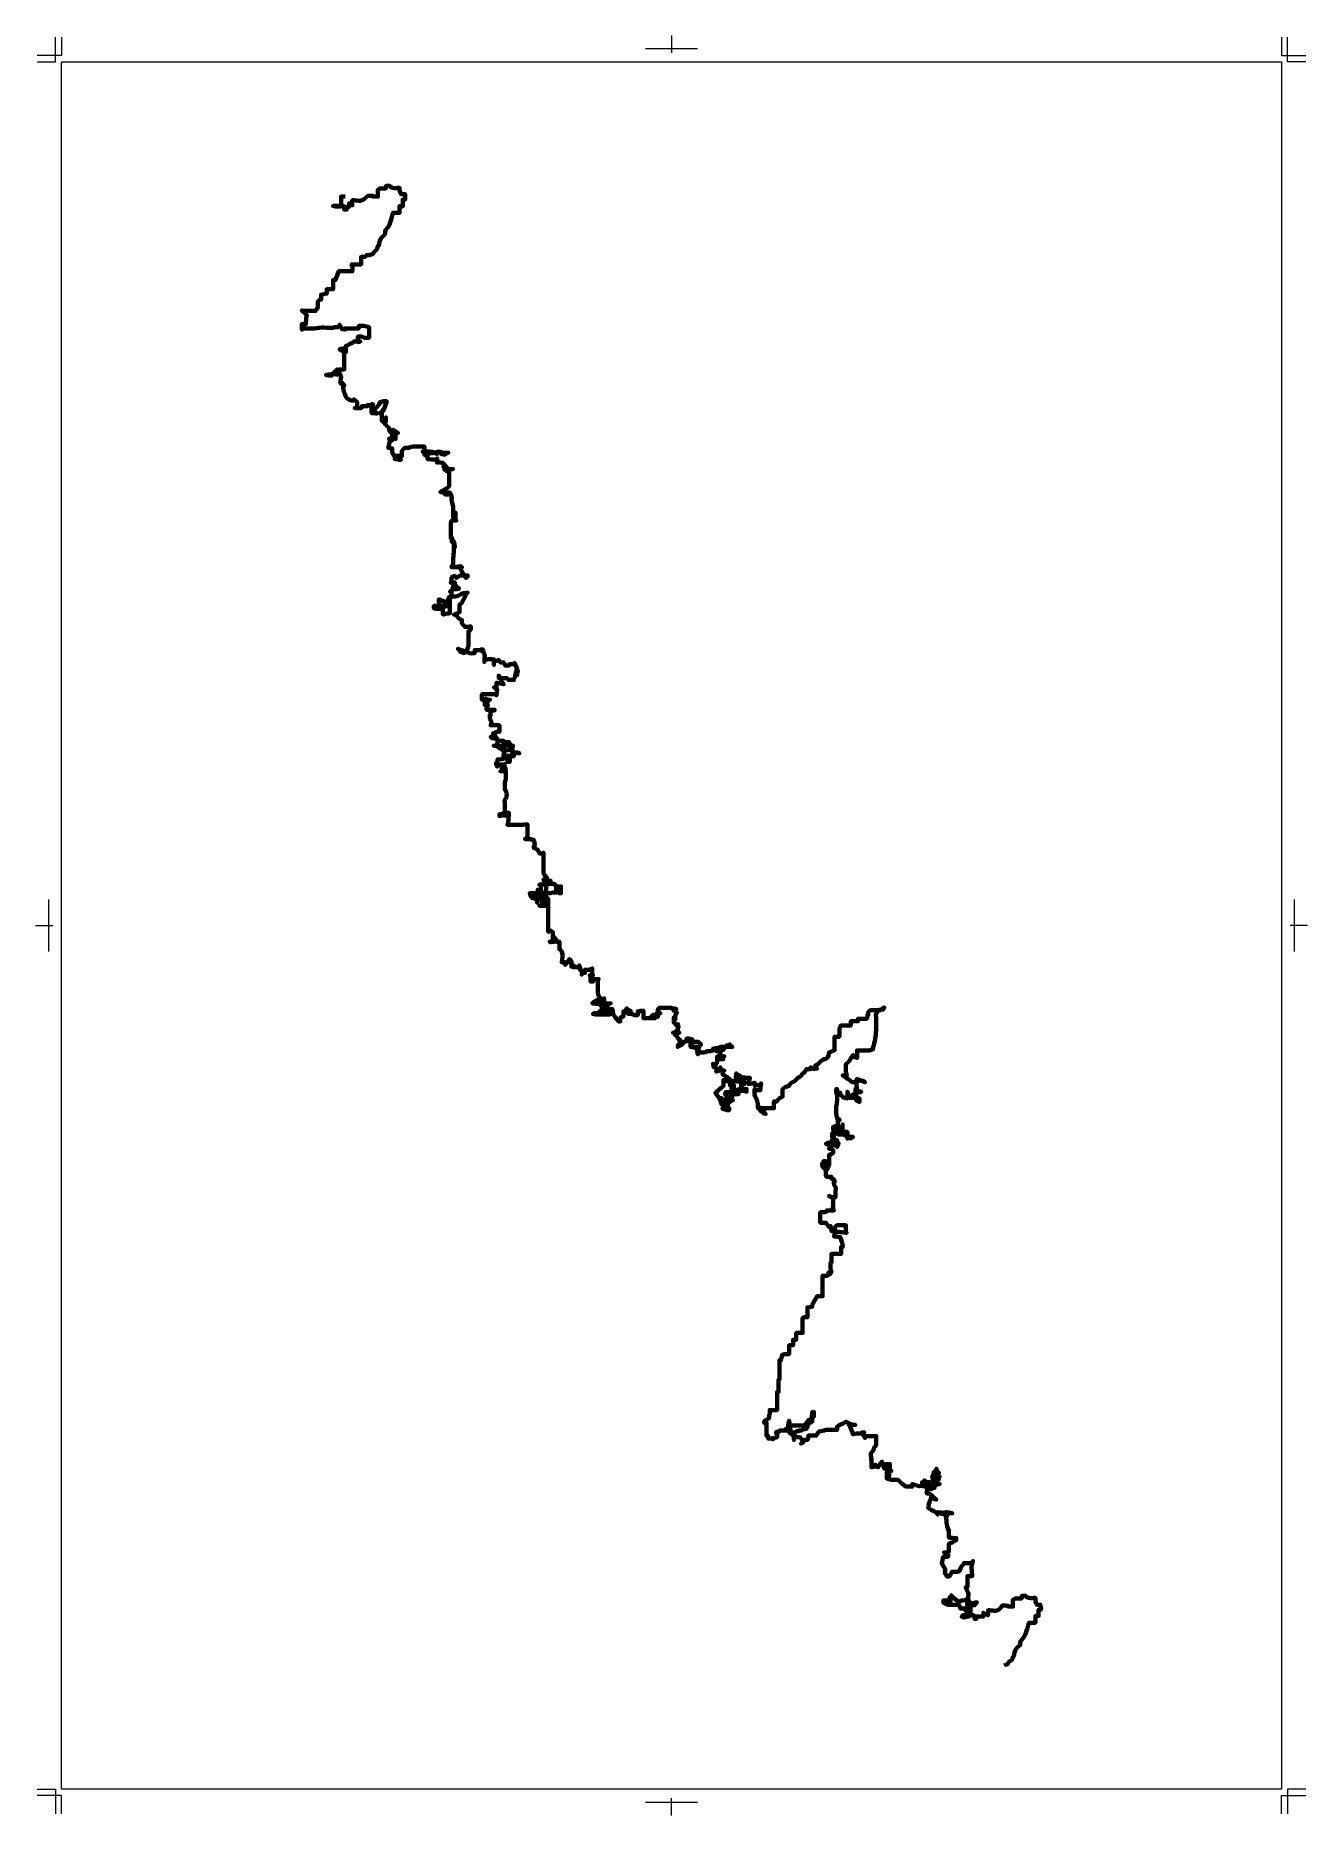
# Model space of a CAD drawing. Header units: inches. Extents: x -205 to 415, y -582 to 285.
import ezdxf

# ---------------------------------------------------------------- set-up
doc = ezdxf.new("R2010")
doc.units = ezdxf.units.IN
doc.header["$MEASUREMENT"] = 0
doc.layers.add('_U+30EC_U+30A4_U+30E4_U+30FC 1', color=7, linetype='Continuous')

# ---------------------------------------------------------------- blocks, each defined once
blk = doc.blocks.new('block 3')
at = {"layer": '_U+30EC_U+30A4_U+30E4_U+30FC 1', "color": 7, "lineweight": 9, "true_color": 0xffffff}
for points in [[(-204, -569), (-195, -569), (-195, -581)], [(-192, -581), (-192, -572), (-204, -572)]]:
    blk.add_lwpolyline(points, dxfattribs=at)
blk = doc.blocks.new('block 4')
at = {"layer": '_U+30EC_U+30A4_U+30E4_U+30FC 1', "color": 7, "lineweight": 9, "true_color": 0xffffff}
for points in [[(-204, 272), (-195, 272), (-195, 284)], [(-192, 284), (-192, 275), (-204, 275)]]:
    blk.add_lwpolyline(points, dxfattribs=at)
blk = doc.blocks.new('block 5')
at = {"layer": '_U+30EC_U+30A4_U+30E4_U+30FC 1', "color": 7, "lineweight": 9, "true_color": 0xffffff}
for points in [[(402, 284), (402, 275), (414, 275)], [(414, 272), (405, 272), (405, 284)]]:
    blk.add_lwpolyline(points, dxfattribs=at)
blk = doc.blocks.new('block 6')
at = {"layer": '_U+30EC_U+30A4_U+30E4_U+30FC 1', "color": 7, "lineweight": 9, "true_color": 0xffffff}
for points in [[(414, -569), (405, -569), (405, -581)], [(402, -581), (402, -572), (414, -572)]]:
    blk.add_lwpolyline(points, dxfattribs=at)
blk = doc.blocks.new('block 7')
at = {"layer": '_U+30EC_U+30A4_U+30E4_U+30FC 1', "color": 7, "lineweight": 9, "true_color": 0xffffff}
for points in [[(-198.35, -135.8), (-198.35, -161.2)], [(-204.7, -148.5), (-196.23, -148.5)]]:
    blk.add_lwpolyline(points, dxfattribs=at)
blk = doc.blocks.new('block 8')
at = {"layer": '_U+30EC_U+30A4_U+30E4_U+30FC 1', "color": 7, "lineweight": 9, "true_color": 0xffffff}
for points in [[(408.35, -161.2), (408.35, -135.8)], [(414.7, -148.5), (406.23, -148.5)]]:
    blk.add_lwpolyline(points, dxfattribs=at)
blk = doc.blocks.new('block 9')
at = {"layer": '_U+30EC_U+30A4_U+30E4_U+30FC 1', "color": 7, "lineweight": 9, "true_color": 0xffffff}
for points in [[(92.3, 278.35), (117.7, 278.35)], [(105, 284.7), (105, 276.23)]]:
    blk.add_lwpolyline(points, dxfattribs=at)
blk = doc.blocks.new('block 10')
at = {"layer": '_U+30EC_U+30A4_U+30E4_U+30FC 1', "color": 7, "lineweight": 9, "true_color": 0xffffff}
for points in [[(117.7, -575.35), (92.3, -575.35)], [(105, -581.7), (105, -573.23)]]:
    blk.add_lwpolyline(points, dxfattribs=at)
blk = doc.blocks.new('block 2')
at = {"layer": '_U+30EC_U+30A4_U+30E4_U+30FC 1'}
for name in ['block 4', 'block 9', 'block 5', 'block 7', 'block 8', 'block 3', 'block 6', 'block 10']:
    blk.add_blockref(name, (0, 0), dxfattribs=at)

msp = doc.modelspace()

# ---------------------------------------------------------------- linework, layer by layer
at = {"layer": '_U+30EC_U+30A4_U+30E4_U+30FC 1', "lineweight": 0}
msp.add_lwpolyline([(402, -569), (-192, -569), (-192, 272), (402, 272), (402, -569)], dxfattribs=at)
at = {"layer": '_U+30EC_U+30A4_U+30E4_U+30FC 1', "color": 250, "lineweight": 211, "true_color": 0x3e3a39}
msp.add_open_spline([(267.02, -508.5), (267.54, -508.4), (268.06, -508.3), (268.58, -508.2), (268.84, -507.79), (268.94, -507.31), (269.35, -506.99), (269.87, -506.58), (270.39, -506.18), (270.91, -505.77), (271.04, -505.37), (271.17, -504.97), (271.3, -504.56), (271.43, -504.46), (271.56, -504.36), (271.69, -504.26), (272.08, -503.05), (271.97, -501.67), (272.86, -500.63), (273.12, -500.32), (273.31, -499.98), (273.64, -499.72), (274.03, -499.42), (274.42, -499.11), (274.81, -498.81), (274.94, -498.1), (274.73, -497.3), (275.2, -496.69), (275.59, -496.19), (276.03, -495.7), (276.37, -495.18), (276.5, -494.97), (276.65, -494.78), (276.76, -494.57), (277.02, -494.07), (277.38, -493.59), (277.54, -493.06), (278.06, -491.34), (278.58, -489.63), (279.1, -487.91), (280.14, -487.91), (281.18, -487.91), (282.22, -487.91), (282.22, -486.8), (282.22, -485.69), (282.22, -484.58), (282.74, -484.58), (283.26, -484.58), (283.78, -484.58), (283.78, -483.57), (283.78, -482.56), (283.78, -481.55), (284.17, -481.55), (284.56, -481.55), (284.94, -481.55), (284.94, -481.15), (285.07, -480.73), (284.94, -480.34), (284.81, -479.94), (284.68, -479.53), (284.56, -479.13), (284.17, -479.13), (283.78, -479.13), (283.39, -479.13), (283.26, -479.13), (283.13, -479.13), (283, -479.13), (282.74, -478.42), (282.22, -477.74), (282.22, -477.01), (282.22, -476.6), (282.22, -476.2), (282.22, -475.8), (281.18, -475.8), (280.08, -476.05), (279.1, -475.8), (278.71, -475.7), (278.32, -475.59), (277.93, -475.49), (277.8, -475.29), (277.67, -475.09), (277.54, -474.89), (276.89, -474.89), (276.24, -474.89), (275.59, -474.89), (275.59, -475.29), (275.59, -475.7), (275.59, -476.1), (274.55, -476.1), (273.51, -476.1), (272.47, -476.1), (272.08, -476.3), (271.69, -476.5), (271.3, -476.71), (271.3, -477.82), (271.3, -478.93), (271.3, -480.04), (270.52, -480.04), (269.74, -480.04), (268.97, -480.04), (268.97, -479.94), (268.97, -479.83), (268.97, -479.73), (268.06, -479.63), (267.15, -479.53), (266.24, -479.43), (265.72, -480.04), (265.34, -480.73), (264.68, -481.25), (264.55, -481.35), (264.44, -481.47), (264.29, -481.55), (263.9, -481.75), (263.51, -481.95), (263.12, -482.16), (262.08, -482.05), (261.05, -481.85), (260, -481.85), (259.74, -481.85), (259.48, -481.85), (259.22, -481.85), (259.22, -482.56), (259.22, -483.27), (259.22, -483.97), (259.22, -484.07), (259.22, -484.17), (259.22, -484.28), (258.44, -483.87), (257.66, -483.47), (256.88, -483.06), (256.88, -483.67), (256.88, -484.28), (256.88, -484.88), (255.45, -484.88), (254.02, -484.88), (252.6, -484.88), (252.6, -485.28), (252.6, -485.69), (252.6, -486.09), (252.86, -486.09), (253.12, -486.09), (253.38, -486.09), (253.25, -485.99), (253.05, -485.92), (252.99, -485.79), (252.73, -485.28), (252.47, -484.78), (252.21, -484.28), (250.39, -484.28), (248.57, -484.28), (246.75, -484.28), (247.14, -484.28), (247.53, -484.28), (247.92, -484.28), (248.57, -484.28), (249.22, -484.28), (249.87, -484.28), (250.13, -484.28), (250.39, -484.28), (250.65, -484.28), (250.65, -482.66), (250.65, -481.05), (250.65, -479.43), (250.78, -479.43), (250.91, -479.43), (251.04, -479.43), (251.56, -479.43), (252.08, -479.43), (252.6, -479.43), (252.99, -478.93), (253.38, -478.42), (253.77, -477.92), (252.73, -478.12), (251.69, -478.32), (250.65, -478.52), (250.26, -477.92), (249.87, -477.31), (249.48, -476.71), (249.09, -476.71), (248.68, -476.62), (248.31, -476.71), (247.4, -476.91), (246.49, -477.11), (245.58, -477.31), (245.58, -477.41), (245.58, -477.51), (245.58, -477.61), (245.45, -477.71), (245.32, -477.82), (245.19, -477.92), (245.06, -477.92), (244.93, -477.92), (244.8, -477.92), (243.63, -476.81), (242.46, -475.7), (241.29, -474.59), (241.03, -474.89), (240.77, -475.19), (240.51, -475.49), (240.64, -476), (240.9, -476.49), (240.9, -477.01), (240.9, -477.21), (240.9, -477.41), (240.9, -477.61), (240.51, -477.31), (240.12, -477.01), (239.73, -476.71), (239.73, -477.01), (239.73, -477.31), (239.73, -477.61), (239.73, -477.31), (239.73, -477.01), (239.73, -476.71), (239.73, -476.81), (239.73, -476.91), (239.73, -477.01), (238.95, -477.01), (238.18, -477.01), (237.4, -477.01), (237.4, -477.41), (237.4, -477.82), (237.4, -478.22), (238.05, -478.52), (238.69, -478.82), (239.34, -479.13), (241.16, -479.13), (242.98, -479.13), (244.8, -479.13), (245.19, -479.73), (245.58, -480.34), (245.97, -480.94), (245.84, -480.94), (245.71, -480.94), (245.58, -480.94), (246.36, -480.94), (247.14, -480.94), (247.92, -480.94), (247.79, -481.05), (247.66, -481.15), (247.53, -481.25), (247.92, -481.65), (248.31, -482.05), (248.7, -482.46), (248.96, -482.46), (249.22, -482.46), (249.48, -482.46), (249.48, -482.76), (249.6, -483.08), (249.48, -483.37), (249.22, -483.97), (248.96, -484.58), (248.7, -485.18), (247.92, -485.08), (247.14, -484.98), (246.36, -484.88), (246.75, -485.08), (247.14, -485.28), (247.53, -485.49), (247.4, -485.28), (247.27, -485.08), (247.14, -484.88), (247.79, -484.88), (248.44, -484.88), (249.09, -484.88), (249.35, -484.88), (249.61, -484.88), (249.87, -484.88), (249.61, -483.27), (249.09, -481.66), (249.09, -480.04), (249.09, -479.33), (248.99, -478.62), (249.09, -477.92), (249.22, -477.01), (249.48, -476.11), (249.48, -475.19), (249.48, -474.59), (249.72, -473.95), (249.48, -473.37), (249.09, -472.47), (248.7, -471.56), (248.31, -470.65), (248.57, -470.65), (248.83, -470.65), (249.09, -470.65), (249.09, -470.55), (249.09, -470.45), (249.09, -470.35), (249.09, -468.63), (249.09, -466.91), (249.09, -465.2), (249.87, -465.2), (250.65, -465.2), (251.43, -465.2), (251.43, -463.18), (250.8, -461.1), (251.43, -459.14), (251.56, -458.74), (251.69, -458.33), (251.82, -457.93), (251.69, -458.03), (251.56, -458.13), (251.43, -458.23), (251.43, -458.44), (251.43, -458.64), (251.43, -458.84), (250.13, -458.84), (248.83, -458.84), (247.53, -458.84), (247.53, -458.94), (247.53, -459.04), (247.53, -459.14), (247.01, -459.75), (246.27, -460.27), (245.97, -460.96), (245.71, -461.56), (245.45, -462.17), (245.19, -462.78), (244.93, -462.88), (244.7, -463.08), (244.41, -463.08), (243.5, -463.08), (242.59, -463.08), (241.68, -463.08), (241.29, -463.79), (240.9, -464.49), (240.51, -465.2), (240.51, -465.2), (240.52, -465.21), (240.52, -465.21), (240.13, -465.31), (239.74, -465.41), (239.35, -465.51), (238.96, -464.81), (238.18, -464.16), (238.18, -463.39), (238.18, -462.79), (238.53, -462.12), (238.18, -461.58), (237.66, -460.77), (237.14, -459.96), (236.62, -459.15), (236.88, -458.04), (237.14, -456.93), (237.4, -455.82), (237.53, -455.82), (237.66, -455.82), (237.79, -455.82), (238.44, -455.82), (239.09, -455.82), (239.74, -455.82), (239.74, -455.42), (239.74, -455.02), (239.74, -454.61), (239.09, -454.31), (238.44, -454.01), (237.79, -453.7), (238.18, -453.7), (238.57, -453.7), (238.96, -453.7), (239.09, -453.7), (239.22, -453.7), (239.35, -453.7), (239.61, -453.5), (239.87, -453.3), (240.13, -453.1), (240.13, -451.89), (240.13, -450.68), (240.13, -449.47), (240.78, -449.16), (241.48, -448.91), (242.08, -448.56), (242.6, -448.25), (243.12, -447.95), (243.64, -447.65), (243.64, -447.35), (243.64, -447.04), (243.64, -446.74), (242.47, -446.64), (241.3, -446.54), (240.13, -446.44), (240.13, -445.43), (240.13, -444.42), (240.13, -443.41), (240.13, -443.21), (240.13, -443.01), (240.13, -442.8), (240, -442.8), (239.87, -442.8), (239.74, -442.8), (239.48, -441.59), (239.08, -440.39), (238.96, -439.17), (238.83, -437.76), (238.7, -436.34), (238.57, -434.93), (238.83, -434.93), (239.09, -434.93), (239.35, -434.93), (239.35, -434.73), (239.35, -434.53), (239.35, -434.32), (240.13, -434.43), (240.91, -434.53), (241.69, -434.63), (240.78, -434.43), (239.87, -434.22), (238.96, -434.02), (238.18, -434.22), (237.4, -434.43), (236.62, -434.63), (236.62, -434.73), (236.62, -434.83), (236.62, -434.93), (237.53, -435.03), (238.44, -435.13), (239.35, -435.23), (239.35, -435.43), (239.35, -435.64), (239.35, -435.84), (238.96, -435.43), (238.57, -435.03), (238.18, -434.63), (237.66, -434.63), (237.14, -434.63), (236.62, -434.63), (237.14, -434.63), (237.66, -434.63), (238.18, -434.63), (237.01, -434.43), (235.85, -434.22), (234.68, -434.02), (234.68, -434.12), (234.68, -434.22), (234.68, -434.32), (234.68, -434.63), (234.68, -434.93), (234.68, -435.23), (234.16, -434.73), (233.83, -434.05), (233.12, -433.72), (232.47, -433.42), (231.7, -433.23), (231.17, -432.81), (230.78, -432.51), (230.39, -432.21), (230, -431.9), (230.13, -431.2), (230.26, -430.49), (230.39, -429.78), (230.39, -429.78), (230.45, -429.78), (230.45, -429.78), (230.71, -428.98), (230.97, -428.17), (231.23, -427.36), (232.14, -427.56), (233.05, -427.76), (233.96, -427.97), (232.79, -426.96), (231.62, -425.95), (230.45, -424.94), (230.06, -424.94), (229.67, -424.94), (229.28, -424.94), (229.41, -423.73), (229.54, -422.52), (229.67, -421.3), (229.02, -421.2), (228.37, -421.1), (227.72, -421), (227.72, -421.1), (227.72, -421.2), (227.72, -421.3), (227.72, -421.2), (227.72, -421.1), (227.72, -421), (227.72, -420.5), (227.72, -419.99), (227.72, -419.49), (228.76, -419.49), (229.8, -419.49), (230.84, -419.49), (231.23, -419.79), (231.62, -420.09), (232.01, -420.4), (233.18, -420.4), (234.35, -420.4), (235.52, -420.4), (234.48, -420.29), (233.44, -420.19), (232.4, -420.09), (232.27, -418.88), (232.14, -417.67), (232.01, -416.46), (232.66, -416.36), (233.31, -416.26), (233.96, -416.16), (233.96, -415.05), (233.96, -413.94), (233.96, -412.83), (234.09, -413.53), (234.35, -414.23), (234.35, -414.95), (234.35, -415.25), (234.35, -415.55), (234.35, -415.85), (234.74, -416.16), (235.13, -416.46), (235.52, -416.76), (235.39, -417.27), (235.26, -417.77), (235.13, -418.28), (234.87, -418.28), (234.61, -418.28), (234.35, -418.28), (234.09, -418.28), (233.83, -418.28), (233.57, -418.28), (233.83, -417.67), (234.09, -417.06), (234.35, -416.46), (234.09, -416.46), (233.83, -416.46), (233.57, -416.46), (233.57, -415.85), (233.57, -415.25), (233.57, -414.64), (234.09, -414.64), (234.61, -414.64), (235.13, -414.64), (235.13, -414.74), (235.13, -414.84), (235.13, -414.95), (235.13, -415.05), (235.13, -415.15), (235.13, -415.25), (235, -415.25), (234.87, -415.25), (234.74, -415.25), (234.22, -415.25), (233.7, -415.25), (233.18, -415.25), (233.05, -414.95), (232.92, -414.64), (232.79, -414.34), (232.66, -415.05), (232.53, -415.75), (232.4, -416.46), (232.66, -416.86), (232.92, -417.27), (233.18, -417.67), (233.31, -417.87), (233.44, -418.07), (233.57, -418.28), (233.44, -418.58), (233.43, -418.93), (233.18, -419.18), (232.79, -419.59), (232.4, -419.99), (232.01, -420.4), (231.23, -420.09), (230.45, -419.79), (229.67, -419.49), (229.8, -419.79), (229.93, -420.09), (230.06, -420.4), (229.41, -419.79), (228.76, -419.18), (228.11, -418.58), (228.5, -418.88), (228.89, -419.18), (229.28, -419.49), (228.5, -419.49), (227.72, -419.49), (226.94, -419.49), (227.46, -420.09), (227.84, -420.79), (228.5, -421.3), (228.89, -421.61), (229.28, -421.91), (229.67, -422.21), (230.19, -422.21), (230.71, -422.21), (231.23, -422.21), (231.23, -422.11), (231.23, -422.01), (231.23, -421.91), (231.1, -422.21), (230.97, -422.52), (230.84, -422.82), (231.62, -422.62), (232.4, -422.41), (233.18, -422.21), (232.53, -422.21), (231.88, -422.21), (231.23, -422.21), (231.1, -422.21), (230.97, -422.21), (230.84, -422.21), (231.49, -421.4), (232.14, -420.6), (232.79, -419.79), (232.79, -419.89), (232.79, -419.99), (232.79, -420.09), (233.31, -420.29), (233.83, -420.5), (234.35, -420.7), (233.31, -420.7), (232.27, -420.7), (231.23, -420.7), (230.97, -420.9), (230.71, -421.1), (230.45, -421.3), (229.8, -421.4), (229.15, -421.71), (228.5, -421.61), (227.85, -421.51), (227.22, -421.3), (226.55, -421.3), (226.03, -421.3), (225.47, -421.46), (225, -421.3), (224.09, -421), (223.18, -420.7), (222.27, -420.4), (222.27, -420.8), (222.27, -421.2), (222.27, -421.61), (221.23, -421.61), (220.19, -421.61), (219.15, -421.61), (218.37, -421), (217.5, -420.46), (216.81, -419.79), (216.29, -419.29), (215.77, -418.78), (215.25, -418.28), (214.21, -418.28), (213.12, -418.53), (212.13, -418.28), (211.35, -418.07), (210.57, -417.87), (209.8, -417.67), (209.8, -416.66), (209.8, -415.65), (209.8, -414.64), (210.19, -414.64), (210.57, -414.64), (210.96, -414.64), (210.96, -413.83), (210.96, -413.03), (210.96, -412.22), (210.44, -411.72), (209.93, -411.21), (209.41, -410.71), (210.06, -410.71), (210.7, -410.71), (211.35, -410.71), (211.35, -411.21), (211.35, -411.72), (211.35, -412.22), (211.35, -412.72), (211.35, -413.23), (211.35, -413.73), (211.61, -413.83), (211.87, -413.94), (212.13, -414.04), (211.74, -414.14), (211.35, -414.24), (210.96, -414.34), (210.96, -415.15), (210.96, -415.95), (210.96, -416.76), (210.96, -415.15), (210.96, -413.53), (210.96, -411.92), (210.44, -411.92), (209.93, -411.92), (209.41, -411.92), (209.41, -412.22), (209.41, -412.52), (209.41, -412.83), (209.15, -412.83), (208.89, -412.83), (208.63, -412.83), (208.24, -411.72), (207.85, -410.6), (207.46, -409.49), (206.81, -410.4), (206.16, -411.31), (205.51, -412.22), (205.12, -411.82), (204.73, -411.41), (204.34, -411.01), (204.34, -411.31), (204.34, -411.61), (204.34, -411.92), (203.69, -412.02), (203.04, -412.12), (202.39, -412.22), (202.39, -410.81), (202.39, -409.39), (202.39, -407.98), (202.39, -408.38), (202.39, -408.79), (202.39, -409.19), (202.26, -407.98), (202.13, -406.77), (202, -405.56), (202.52, -404.75), (203.56, -404.04), (203.56, -403.14), (203.56, -403.03), (203.56, -402.93), (203.56, -402.83), (203.95, -402.33), (204.34, -401.82), (204.73, -401.32), (204.73, -399.91), (204.73, -398.49), (204.73, -397.08), (204.34, -397.08), (203.95, -397.08), (203.56, -397.08), (202.91, -397.08), (202.26, -397.08), (201.61, -397.08), (200.83, -397.08), (200.05, -397.08), (199.27, -397.08), (199.27, -397.38), (199.27, -397.69), (199.27, -397.99), (198.75, -397.08), (198.23, -396.17), (197.71, -395.26), (197.84, -395.26), (197.97, -395.26), (198.1, -395.26), (198.36, -395.26), (198.62, -395.26), (198.88, -395.26), (198.49, -395.36), (198.1, -395.46), (197.71, -395.57), (197.71, -395.67), (197.71, -395.77), (197.71, -395.87), (196.8, -395.87), (195.87, -395.7), (194.99, -395.87), (194.47, -395.97), (193.95, -396.07), (193.43, -396.17), (192.78, -394.56), (192.13, -392.94), (191.48, -391.33), (192.52, -391.43), (193.56, -391.53), (194.6, -391.63), (194.08, -391.63), (193.56, -391.63), (193.04, -391.63), (192, -391.12), (190.96, -390.62), (189.92, -390.11), (189.4, -390.42), (188.92, -390.76), (188.36, -391.02), (187.71, -391.33), (186.95, -391.52), (186.41, -391.93), (186.15, -392.13), (185.89, -392.34), (185.63, -392.54), (185.63, -393.04), (185.63, -393.55), (185.63, -394.05), (184.85, -394.05), (184.07, -394.05), (183.29, -394.05), (182.25, -394.05), (181.16, -393.8), (180.17, -394.05), (179.01, -394.35), (177.84, -394.66), (176.67, -394.96), (176.28, -395.57), (175.89, -396.17), (175.5, -396.78), (174.2, -396.78), (172.9, -396.78), (171.6, -396.78), (171.6, -397.18), (171.76, -397.6), (171.6, -397.99), (171.47, -398.29), (171.34, -398.59), (171.21, -398.9), (170.69, -398.9), (170.17, -398.9), (169.65, -398.9), (169.13, -399.5), (168.61, -400.11), (168.09, -400.71), (168.48, -400.51), (168.87, -400.31), (169.26, -400.11), (168.74, -399.3), (168.22, -398.49), (167.7, -397.69), (166.92, -397.58), (166, -397.75), (165.36, -397.38), (164.84, -397.08), (164.23, -396.86), (163.81, -396.47), (163.03, -395.77), (162.25, -395.06), (161.47, -394.35), (161.73, -392.74), (161.99, -391.12), (162.25, -389.51), (162.38, -390.22), (162.51, -390.92), (162.64, -391.63), (162.77, -391.73), (162.9, -391.83), (163.03, -391.93), (164.07, -391.93), (165.1, -391.93), (166.14, -391.93), (167.44, -391.93), (168.74, -391.93), (170.04, -391.93), (170.3, -391.43), (170.56, -390.92), (170.82, -390.42), (171.47, -390.22), (172.12, -390.01), (172.77, -389.81), (172.38, -389.61), (171.99, -389.41), (171.6, -389.21), (172.12, -389.31), (172.64, -389.41), (173.16, -389.51), (173.16, -389.41), (173.15, -389.31), (173.16, -389.21), (173.29, -387.89), (173.42, -386.58), (173.55, -385.27), (173.81, -385.47), (174.07, -385.67), (174.33, -385.88), (174.33, -385.67), (174.33, -385.47), (174.33, -385.27), (174.33, -385.67), (174.33, -386.08), (174.33, -386.48), (174.33, -386.68), (174.33, -386.88), (174.33, -387.09), (174.33, -387.19), (174.33, -387.29), (174.33, -387.39), (174.2, -387.39), (174.07, -387.39), (173.94, -387.39), (173.94, -387.49), (173.94, -387.59), (173.94, -387.69), (173.94, -387.79), (174, -387.9), (173.94, -388), (173.81, -388.2), (173.55, -388.38), (173.55, -388.6), (173.55, -389), (173.55, -389.41), (173.55, -389.81), (173.42, -389.91), (173.29, -390.01), (173.16, -390.11), (173.16, -390.22), (173.16, -390.32), (173.16, -390.42), (173.03, -390.42), (172.89, -390.39), (172.77, -390.42), (172.38, -390.52), (171.99, -390.62), (171.6, -390.72), (171.6, -390.92), (171.6, -391.12), (171.6, -391.33), (171.6, -391.43), (171.6, -391.53), (171.6, -391.63), (171.47, -391.73), (171.34, -391.83), (171.21, -391.93), (171.21, -392.23), (171.21, -392.54), (171.21, -392.84), (171.08, -392.94), (170.95, -393.04), (170.82, -393.14), (170.82, -393.24), (170.82, -393.34), (170.82, -393.45), (170.56, -393.45), (170.3, -393.45), (170.04, -393.45), (169.91, -393.55), (169.78, -393.65), (169.65, -393.75), (169.52, -393.75), (169.39, -393.75), (169.26, -393.75), (169.13, -393.85), (169.04, -393.99), (168.87, -394.05), (168.61, -394.15), (168.38, -394.35), (168.09, -394.35), (167.7, -394.35), (167.31, -394.35), (166.92, -394.35), (166.92, -394.46), (166.92, -394.56), (166.92, -394.66), (166.53, -394.66), (166.14, -394.66), (165.75, -394.66), (165.62, -394.86), (165.57, -395.1), (165.36, -395.26), (165.23, -395.36), (165.1, -395.46), (164.97, -395.57), (164.97, -395.67), (164.97, -395.77), (164.97, -395.87), (164.97, -396.17), (164.97, -396.47), (164.97, -396.78), (164.97, -397.08), (164.97, -397.38), (164.97, -397.69), (164.84, -397.69), (164.71, -397.69), (164.58, -397.69), (164.58, -398.09), (164.58, -398.49), (164.58, -398.9), (164.58, -398.8), (164.58, -398.69), (164.58, -398.59), (164.58, -397.79), (164.58, -396.98), (164.58, -396.17), (164.58, -395.87), (164.58, -395.57), (164.58, -395.26), (163.94, -395.26), (163.29, -395.26), (162.64, -395.26), (162.12, -394.76), (161.6, -394.25), (161.08, -393.75), (160.95, -393.75), (160.82, -393.75), (160.69, -393.75), (160.69, -393.65), (160.69, -393.55), (160.69, -393.45), (160.69, -393.55), (160.69, -393.65), (160.69, -393.75), (161.47, -393.75), (162.25, -393.75), (163.03, -393.75), (162.51, -393.75), (161.99, -393.75), (161.47, -393.75), (161.34, -393.75), (161.21, -393.75), (161.08, -393.75), (161.34, -393.75), (161.6, -393.75), (161.86, -393.75), (161.86, -393.95), (161.86, -394.15), (161.86, -394.35), (161.08, -394.35), (160.3, -394.35), (159.52, -394.35), (159.39, -394.35), (159.26, -394.35), (159.13, -394.35), (158.74, -394.35), (158.35, -394.35), (157.96, -394.35), (157.83, -394.35), (157.7, -394.35), (157.57, -394.35), (157.57, -394.56), (157.57, -394.76), (157.57, -394.96), (157.44, -394.96), (157.31, -394.96), (157.18, -394.96), (156.79, -394.96), (156.4, -394.96), (156.01, -394.96), (156.01, -395.06), (156.01, -395.16), (156.01, -395.26), (156.01, -395.46), (156.01, -395.67), (156.01, -395.87), (156.14, -395.97), (156.27, -396.07), (156.4, -396.17), (156.4, -396.27), (156.4, -396.37), (156.4, -396.47), (156.4, -396.88), (156.4, -397.28), (156.4, -397.69), (155.75, -397.79), (155.1, -397.89), (154.45, -397.99), (154.45, -398.19), (154.45, -398.39), (154.45, -398.59), (154.19, -398.49), (153.96, -398.29), (153.67, -398.29), (153.54, -398.29), (153.41, -398.29), (153.28, -398.29), (153.02, -398.29), (152.76, -398.29), (152.5, -398.29), (152.37, -398.29), (152.24, -398.29), (152.11, -398.29), (152.11, -397.89), (152.11, -397.48), (152.11, -397.08), (151.85, -397.08), (151.59, -397.08), (151.33, -397.08), (151.33, -395.87), (151.33, -394.66), (151.33, -393.45), (151.33, -392.94), (151.33, -392.44), (151.33, -391.93), (151.33, -391.53), (151.33, -391.12), (151.33, -390.72), (150.94, -390.72), (150.55, -390.72), (150.16, -390.72), (150.16, -390.42), (150.16, -390.11), (150.16, -389.81), (150.81, -389.41), (151.52, -389.06), (152.11, -388.6), (152.24, -388.5), (152.37, -388.4), (152.5, -388.3), (152.5, -387.79), (152.5, -387.29), (152.5, -386.78), (152.63, -386.68), (152.76, -386.58), (152.89, -386.48), (152.89, -386.38), (152.89, -386.28), (152.89, -386.18), (152.89, -385.98), (152.89, -385.77), (152.89, -385.57), (152.89, -385.17), (152.89, -384.77), (152.89, -384.36), (153.02, -384.36), (153.15, -384.36), (153.28, -384.36), (153.41, -384.36), (153.54, -384.36), (153.67, -384.36), (153.8, -384.36), (153.93, -384.36), (154.06, -384.36), (154.32, -384.36), (154.58, -384.36), (154.84, -384.36), (155.36, -384.36), (155.88, -384.36), (156.4, -384.36), (156.4, -384.26), (156.4, -384.16), (156.4, -384.06), (156.4, -383.76), (156.4, -383.45), (156.4, -383.15), (156.4, -383.05), (156.4, -382.95), (156.4, -382.85), (156.4, -382.34), (156.4, -381.84), (156.4, -381.33), (156.4, -380.93), (156.4, -380.53), (156.4, -380.12), (156.4, -380.02), (156.4, -379.92), (156.4, -379.82), (156.4, -379.31), (156.4, -378.81), (156.4, -378.31), (156.4, -377.6), (156.4, -376.89), (156.4, -376.19), (156.4, -375.98), (156.4, -375.78), (156.4, -375.58), (156.66, -375.58), (156.92, -375.58), (157.18, -375.58), (157.18, -375.08), (157.18, -374.57), (157.18, -374.07), (157.18, -373.46), (157.18, -372.85), (157.18, -372.25), (157.18, -372.05), (157.18, -371.85), (157.18, -371.64), (157.18, -371.54), (157.18, -371.44), (157.18, -371.34), (157.18, -370.84), (157.18, -370.33), (157.18, -369.83), (157.18, -369.73), (157.18, -369.62), (157.18, -369.52), (157.31, -369.52), (157.44, -369.52), (157.57, -369.52), (157.57, -368.82), (157.57, -368.11), (157.57, -367.4), (157.57, -366.39), (157.57, -365.39), (157.57, -364.38), (157.57, -362.96), (157.57, -361.55), (157.57, -360.14), (157.83, -360.14), (158.09, -360.14), (158.35, -360.14), (158.35, -359.94), (158.29, -359.73), (158.35, -359.53), (158.48, -359.13), (158.57, -358.71), (158.74, -358.32), (158.87, -358.02), (159, -357.71), (159.13, -357.41), (159.52, -357.31), (159.91, -357.21), (160.3, -357.11), (160.82, -357.11), (161.34, -357.11), (161.86, -357.11), (161.99, -357.11), (162.12, -357.11), (162.25, -357.11), (162.25, -356.6), (162.25, -356.1), (162.25, -355.59), (162.25, -354.69), (162.25, -353.78), (162.25, -352.87), (162.38, -352.87), (162.51, -352.87), (162.64, -352.87), (163.16, -352.87), (163.68, -352.87), (164.2, -352.87), (164.2, -352.77), (164.2, -352.67), (164.2, -352.57), (164.2, -351.76), (164.2, -350.95), (164.2, -350.14), (164.33, -350.14), (164.46, -350.14), (164.58, -350.14), (164.97, -350.14), (165.36, -350.14), (165.75, -350.14), (165.75, -350.04), (165.75, -349.94), (165.75, -349.84), (165.75, -349.44), (165.75, -349.03), (165.75, -348.63), (165.75, -348.13), (165.75, -347.62), (165.75, -347.12), (165.75, -347.02), (165.75, -346.91), (165.75, -346.81), (166.01, -346.81), (166.27, -346.81), (166.53, -346.81), (167.18, -346.81), (167.83, -346.81), (168.48, -346.81), (168.61, -346.81), (168.74, -346.81), (168.87, -346.81), (168.87, -346.01), (168.87, -345.2), (168.87, -344.39), (168.87, -343.18), (168.87, -341.97), (168.87, -340.76), (168.87, -340.35), (168.87, -339.95), (168.87, -339.55), (169.13, -339.45), (169.39, -339.34), (169.65, -339.24), (170.17, -339.24), (170.69, -339.24), (171.21, -339.24), (171.21, -338.94), (171.21, -338.64), (171.21, -338.33), (171.21, -337.93), (171.21, -337.53), (171.21, -337.12), (171.21, -336.42), (171.21, -335.71), (171.21, -335), (171.21, -334.8), (171.21, -334.6), (171.21, -334.4), (171.86, -334.3), (172.5, -334.1), (173.16, -334.1), (173.29, -334.1), (173.42, -334.1), (173.55, -334.1), (173.55, -333.79), (173.4, -333.47), (173.55, -333.19), (174.33, -331.77), (175.11, -330.36), (175.89, -328.95), (176.8, -328.95), (177.71, -328.95), (178.62, -328.95), (178.62, -328.24), (178.62, -327.53), (178.62, -326.83), (178.62, -326.22), (178.62, -325.62), (178.62, -325.01), (178.62, -324.41), (178.62, -323.8), (178.62, -323.19), (178.62, -322.29), (178.62, -321.38), (178.62, -320.47), (178.62, -319.96), (178.62, -319.46), (178.62, -318.96), (178.88, -318.96), (179.14, -318.96), (179.4, -318.96), (179.91, -318.96), (180.43, -318.96), (180.95, -318.96), (181.08, -318.75), (181.21, -318.55), (181.34, -318.35), (181.47, -318.35), (181.6, -318.35), (181.73, -318.35), (181.86, -318.35), (181.99, -318.35), (182.12, -318.35), (181.86, -318.05), (181.6, -317.74), (181.34, -317.44), (181.86, -317.44), (182.38, -317.44), (182.9, -317.44), (182.77, -316.73), (182.51, -316.04), (182.51, -315.32), (182.51, -314.41), (182.51, -313.5), (182.51, -312.6), (182.64, -312.6), (182.77, -312.6), (182.9, -312.6), (182.9, -312.39), (182.9, -312.19), (182.9, -311.99), (182.9, -311.08), (182.9, -310.17), (182.9, -309.27), (182.9, -308.96), (182.9, -308.66), (182.9, -308.36), (183.03, -308.36), (183.16, -308.36), (183.29, -308.36), (183.55, -308.36), (183.81, -308.36), (184.07, -308.36), (185.24, -308.36), (186.41, -308.36), (187.58, -308.36), (187.58, -307.55), (187.58, -306.74), (187.58, -305.93), (187.58, -305.63), (187.58, -305.33), (187.58, -305.03), (187.84, -305.03), (188.1, -305.03), (188.36, -305.03), (188.36, -304.62), (188.49, -304.21), (188.36, -303.81), (187.97, -302.6), (187.58, -301.39), (187.19, -300.18), (186.15, -300.08), (185.11, -299.98), (184.07, -299.88), (184.2, -299.58), (184.46, -299.29), (184.46, -298.97), (184.46, -298.57), (184.46, -298.16), (184.46, -297.76), (184.59, -297.76), (184.72, -297.76), (184.85, -297.76), (184.85, -297.86), (184.85, -297.96), (184.85, -298.06), (184.85, -297.86), (184.85, -297.66), (184.85, -297.46), (185.63, -297.56), (186.41, -297.68), (187.19, -297.76), (188.23, -297.86), (189.27, -297.96), (190.31, -298.06), (190.18, -298.06), (190.05, -298.06), (189.92, -298.06), (189.92, -297.35), (189.92, -296.65), (189.92, -295.94), (189.92, -295.44), (189.92, -294.93), (189.92, -294.43), (189.4, -294.43), (188.88, -294.43), (188.36, -294.43), (187.71, -294.43), (187.06, -294.43), (186.41, -294.43), (186.15, -294.43), (185.89, -294.43), (185.63, -294.43), (185.37, -294.63), (185.11, -294.83), (184.85, -295.03), (184.85, -295.13), (184.91, -295.25), (184.85, -295.34), (184.59, -295.74), (184.33, -296.14), (184.07, -296.55), (184.33, -296.55), (184.59, -296.55), (184.85, -296.55), (184.33, -296.55), (183.81, -296.55), (183.29, -296.55), (183.16, -296.55), (183.03, -296.55), (182.9, -296.55), (182.9, -296.35), (182.9, -296.14), (182.9, -295.94), (182.9, -296.04), (182.9, -296.14), (182.9, -296.24), (182.9, -296.55), (182.9, -296.85), (182.9, -297.15), (182.77, -296.35), (182.64, -295.54), (182.51, -294.73), (182.25, -294.93), (181.99, -295.13), (181.73, -295.34), (181.21, -294.63), (180.69, -293.92), (180.17, -293.22), (179.27, -293.22), (178.36, -293.22), (177.45, -293.22), (177.45, -291.5), (177.45, -289.78), (177.45, -288.07), (178.23, -288.07), (179.01, -288.07), (179.79, -288.07), (180.04, -287.97), (180.3, -287.87), (180.56, -287.77), (180.56, -287.56), (180.56, -287.36), (180.56, -287.16), (181.73, -287.16), (182.9, -287.16), (184.07, -287.16), (183.81, -286.76), (183.55, -286.35), (183.29, -285.95), (183.42, -285.95), (183.55, -285.95), (183.68, -285.95), (183.68, -286.15), (183.68, -286.35), (183.68, -286.55), (183.68, -285.85), (183.68, -285.14), (183.68, -284.44), (183.68, -283.43), (183.68, -282.42), (183.68, -281.41), (183.81, -281.31), (183.94, -281.21), (184.07, -281.1), (183.29, -280.8), (182.51, -280.5), (181.73, -280.2), (182.25, -280.4), (182.71, -280.8), (183.29, -280.8), (183.81, -280.8), (184.33, -280.8), (184.85, -280.8), (184.85, -279.99), (184.85, -279.19), (184.85, -278.38), (184.85, -277.47), (185.37, -276.47), (184.85, -275.65), (184.59, -275.25), (184.07, -274.89), (184.07, -274.44), (184.07, -273.94), (184.07, -273.43), (184.07, -272.93), (184.2, -272.83), (184.33, -272.73), (184.46, -272.63), (184.46, -272.93), (184.46, -273.23), (184.46, -273.53), (184.2, -272.93), (183.94, -272.32), (183.68, -271.72), (183.42, -271.72), (183.16, -271.72), (182.9, -271.72), (182.9, -271.41), (182.9, -271.11), (182.9, -270.81), (182.12, -270.81), (181.34, -270.81), (180.56, -270.81), (180.43, -270.71), (180.3, -270.61), (180.17, -270.51), (180.17, -270), (180.17, -269.5), (180.17, -268.99), (180.17, -268.29), (180.17, -267.58), (180.17, -266.87), (179.91, -266.87), (179.66, -266.87), (179.4, -266.87), (179.14, -266.57), (178.71, -266.32), (178.62, -265.96), (178.49, -265.46), (178.36, -264.95), (178.23, -264.45), (178.49, -264.45), (178.75, -264.45), (179.01, -264.45), (179.01, -264.55), (179.01, -264.65), (179.01, -264.75), (179.01, -264.55), (179.01, -264.35), (179.01, -264.15), (179.01, -263.84), (179.01, -263.54), (179.01, -263.24), (179.4, -263.24), (179.79, -263.24), (180.17, -263.24), (180.17, -263.34), (180.17, -263.44), (180.17, -263.54), (180.17, -264.15), (180.17, -264.75), (180.17, -265.36), (180.3, -265.36), (180.43, -265.36), (180.56, -265.36), (180.56, -265.56), (180.56, -265.76), (180.56, -265.96), (180.56, -266.06), (180.56, -266.17), (180.56, -266.27), (180.69, -266.27), (180.82, -266.27), (180.95, -266.27), (180.95, -266.37), (180.95, -266.47), (180.95, -266.57), (180.95, -266.77), (180.95, -266.97), (180.95, -267.18), (181.08, -266.57), (181.21, -265.96), (181.34, -265.36), (181.47, -265.36), (181.6, -265.36), (181.73, -265.36), (181.73, -265.26), (181.73, -265.16), (181.73, -265.06), (181.73, -264.05), (181.73, -263.04), (181.73, -262.03), (181.73, -261.42), (181.73, -260.82), (181.73, -260.21), (182.38, -259.91), (183.03, -259.6), (183.68, -259.3), (183.68, -258.8), (183.68, -258.29), (183.68, -257.79), (183.42, -257.59), (183.16, -257.38), (182.9, -257.18), (182.51, -257.18), (182.12, -257.18), (181.73, -257.18), (181.86, -257.08), (182.05, -257.01), (182.12, -256.88), (182.51, -256.17), (183.29, -255.53), (183.29, -254.76), (183.29, -254.15), (183.12, -253.53), (183.29, -252.94), (183.55, -252.03), (184.07, -251.15), (184.07, -250.22), (184.07, -250.02), (184.1, -249.81), (184.07, -249.61), (183.94, -248.6), (183.81, -247.59), (183.68, -246.58), (184.2, -246.38), (184.72, -246.18), (185.24, -245.98), (185.24, -246.48), (185.24, -246.99), (185.24, -247.49), (185.76, -247.49), (186.28, -247.49), (186.8, -247.49), (186.8, -248.1), (186.8, -248.7), (186.8, -249.31), (186.8, -249.41), (186.8, -249.51), (186.8, -249.61), (187.45, -249.41), (188.1, -249.21), (188.75, -249.01), (189.4, -249.01), (190.05, -249.01), (190.7, -249.01), (190.7, -249.11), (190.7, -249.21), (190.7, -249.31), (190.7, -250.02), (190.7, -250.72), (190.7, -251.43), (190.7, -251.73), (190.7, -252.03), (190.7, -252.34), (190.83, -252.24), (190.96, -252.14), (191.09, -252.03), (191.61, -252.03), (192.13, -252.03), (192.65, -252.03), (192.91, -251.83), (193.17, -251.63), (193.43, -251.43), (192.52, -251.43), (191.61, -251.43), (190.7, -251.43), (190.05, -251.03), (189.4, -250.62), (188.75, -250.22), (187.84, -250.22), (186.93, -250.22), (186.02, -250.22), (186.41, -249.51), (186.75, -248.79), (187.19, -248.1), (187.45, -247.69), (187.86, -247.33), (187.97, -246.89), (188.1, -246.38), (188.23, -245.88), (188.36, -245.37), (188.36, -246.08), (188.36, -246.79), (188.36, -247.49), (188.36, -247.9), (188.36, -248.3), (188.36, -248.7), (187.97, -248.8), (187.58, -248.91), (187.19, -249.01), (186.41, -248.8), (185.63, -248.6), (184.85, -248.4), (185.5, -248.8), (186.15, -249.21), (186.8, -249.61), (185.89, -249.61), (184.98, -249.61), (184.07, -249.61), (183.81, -249.61), (183.55, -249.61), (183.29, -249.61), (183.29, -250.12), (183.21, -250.63), (183.29, -251.13), (183.42, -251.93), (183.55, -252.74), (183.68, -253.55), (183.42, -253.55), (183.16, -253.55), (182.9, -253.55), (182.9, -253.85), (183.08, -254.19), (182.9, -254.46), (182.77, -254.66), (182.64, -254.86), (182.51, -255.06), (182.9, -255.06), (183.29, -255.06), (183.68, -255.06), (184.33, -255.06), (184.98, -255.06), (185.63, -255.06), (185.63, -255.16), (185.63, -255.26), (185.63, -255.37), (184.2, -255.37), (182.77, -255.37), (181.34, -255.37), (180.95, -255.16), (180.56, -254.96), (180.17, -254.76), (180.69, -254.56), (181.21, -254.36), (181.73, -254.15), (181.73, -254.26), (181.73, -254.36), (181.73, -254.46), (182.64, -254.46), (183.55, -254.46), (184.46, -254.46), (185.11, -254.46), (185.76, -254.46), (186.41, -254.46), (186.15, -255.06), (185.89, -255.67), (185.63, -256.27), (185.63, -255.87), (185.63, -255.47), (185.63, -255.06), (185.63, -254.36), (185.63, -253.65), (185.63, -252.94), (185.11, -252.94), (184.59, -252.94), (184.07, -252.94), (184.07, -251.63), (184.07, -250.32), (184.07, -249.01), (184.72, -248.8), (185.37, -248.6), (186.02, -248.4), (186.02, -246.48), (186.02, -244.57), (186.02, -242.65), (186.28, -242.75), (186.54, -242.85), (186.8, -242.95), (186.8, -243.15), (186.8, -243.35), (186.8, -243.56), (186.67, -243.56), (186.54, -243.56), (186.41, -243.56), (186.28, -243.56), (186.15, -243.56), (186.02, -243.56), (185.76, -242.34), (185.24, -241.15), (185.24, -239.92), (185.24, -238.81), (185.08, -237.69), (185.24, -236.59), (185.37, -235.68), (185.63, -234.78), (185.63, -233.87), (185.63, -231.95), (185.63, -230.03), (185.63, -228.11), (185.5, -228.11), (185.37, -228.11), (185.24, -228.11), (185.24, -228.21), (185.24, -228.31), (185.24, -228.42), (185.24, -228.62), (185.16, -228.83), (185.24, -229.02), (185.37, -229.32), (185.5, -229.63), (185.63, -229.93), (186.15, -229.93), (186.67, -229.93), (187.19, -229.93), (186.54, -229.93), (185.89, -229.93), (185.24, -229.93), (185.24, -230.03), (185.24, -230.13), (185.24, -230.23), (185.63, -230.33), (186.12, -230.31), (186.41, -230.54), (186.54, -230.64), (186.67, -230.74), (186.8, -230.84), (186.93, -230.84), (187.06, -230.84), (187.19, -230.84), (187.58, -231.14), (187.97, -231.44), (188.36, -231.75), (188.36, -231.85), (188.36, -231.95), (188.36, -232.05), (189.14, -232.25), (189.92, -232.45), (190.7, -232.65), (190.7, -231.54), (190.7, -230.43), (190.7, -229.32), (190.83, -229.73), (191.09, -230.12), (191.09, -230.54), (191.09, -230.94), (190.86, -231.39), (191.09, -231.75), (191.22, -231.95), (191.35, -232.15), (191.48, -232.35), (192, -232.35), (192.52, -232.35), (193.04, -232.35), (193.95, -232.35), (194.95, -232.04), (195.76, -232.35), (196.02, -232.45), (196.28, -232.55), (196.54, -232.65), (196.54, -233.26), (196.54, -233.87), (196.54, -234.47), (196.02, -234.17), (195.28, -234.01), (194.99, -233.56), (194.73, -233.16), (194.5, -232.74), (194.21, -232.35), (193.82, -231.85), (193.43, -231.34), (193.04, -230.84), (193.56, -230.84), (194.08, -230.84), (194.6, -230.84), (194.6, -230.94), (194.6, -231.04), (194.6, -231.14), (194.73, -231.14), (194.86, -231.14), (194.99, -231.14), (194.99, -231.04), (195.01, -230.94), (194.99, -230.84), (194.86, -230.23), (194.6, -229.64), (194.6, -229.02), (194.6, -228.72), (194.6, -228.42), (194.6, -228.11), (194.6, -228.62), (194.6, -229.12), (194.6, -229.63), (195.5, -229.63), (196.41, -229.63), (197.32, -229.63), (197.32, -229.53), (197.32, -229.43), (197.32, -229.32), (196.67, -229.22), (196.02, -229.12), (195.37, -229.02), (195.24, -227.2), (195.11, -225.39), (194.99, -223.57), (195.89, -223.77), (196.77, -224.18), (197.71, -224.18), (197.97, -224.18), (198.23, -224.18), (198.49, -224.18), (198.75, -224.38), (199.01, -224.58), (199.27, -224.78), (197.97, -224.28), (196.67, -223.77), (195.37, -223.27), (195.37, -223.57), (195.37, -223.87), (195.37, -224.18), (195.37, -224.38), (195.37, -224.58), (195.37, -224.78), (194.6, -224.78), (193.82, -224.78), (193.04, -224.78), (192.39, -224.28), (191.79, -223.73), (191.09, -223.27), (190.18, -222.66), (189.27, -222.06), (188.36, -221.45), (189.01, -221.55), (189.66, -221.65), (190.31, -221.75), (190.31, -221.65), (190.32, -221.55), (190.31, -221.45), (190.18, -220.64), (189.92, -219.84), (189.92, -219.03), (189.92, -218.02), (189.92, -217.01), (189.92, -216), (190.44, -215.5), (191.11, -215.06), (191.48, -214.49), (192.13, -213.48), (192.78, -212.47), (193.43, -211.46), (193.43, -211.66), (193.43, -211.86), (193.43, -212.06), (193.43, -212.16), (193.43, -212.27), (193.43, -212.37), (193.56, -212.37), (193.7, -212.32), (193.82, -212.37), (194.34, -212.57), (194.86, -212.77), (195.37, -212.97), (195.37, -211.76), (195.37, -210.55), (195.37, -209.34), (196.54, -209.34), (197.71, -209.34), (198.88, -209.34), (199.66, -209.34), (200.44, -209.34), (201.22, -209.34), (201.87, -209.14), (202.52, -208.94), (203.17, -208.73), (203.17, -208.33), (202.94, -207.88), (203.17, -207.52), (203.3, -207.32), (203.52, -207.14), (203.56, -206.92), (203.82, -205.5), (204.21, -204.1), (204.34, -202.68), (204.47, -201.26), (204.73, -199.85), (204.73, -198.44), (204.73, -197.73), (204.73, -197.02), (204.73, -196.32), (204.73, -195.41), (204.73, -194.5), (204.73, -193.59), (204.73, -192.89), (204.32, -192.11), (204.73, -191.47), (204.99, -191.07), (205.1, -190.58), (205.51, -190.26), (205.64, -190.16), (205.75, -190.04), (205.9, -189.96), (206.81, -189.45), (207.72, -188.95), (208.63, -188.45), (208.5, -188.45), (208.37, -188.45), (208.24, -188.45), (208.24, -188.75), (208.24, -189.05), (208.24, -189.35), (207.33, -189.45), (206.43, -189.66), (205.51, -189.66), (205.38, -189.66), (205.25, -189.66), (205.12, -189.66), (204.21, -189.66), (203.3, -189.66), (202.39, -189.66), (202.26, -189.66), (202.13, -189.66), (202, -189.66), (201.61, -189.96), (201.22, -190.26), (200.83, -190.56), (200.83, -191.07), (200.83, -191.57), (200.83, -192.08), (200.7, -192.08), (200.57, -192.08), (200.44, -192.08), (200.44, -192.28), (200.5, -192.49), (200.44, -192.68), (200.31, -193.09), (200.18, -193.49), (200.05, -193.9), (198.62, -193.9), (197.19, -193.9), (195.76, -193.9), (195.76, -194.3), (195.76, -194.7), (195.76, -195.11), (195.37, -195.11), (194.99, -195.11), (194.6, -195.11), (193.82, -195.11), (193.04, -195.11), (192.26, -195.11), (192.26, -195.41), (192.26, -195.71), (192.26, -196.02), (192.26, -196.42), (192.26, -196.82), (192.26, -197.23), (191.87, -197.23), (191.48, -197.23), (191.09, -197.23), (190.05, -197.23), (189.01, -197.23), (187.97, -197.23), (187.84, -197.23), (187.71, -197.23), (187.58, -197.23), (187.45, -197.33), (187.32, -197.43), (187.19, -197.53), (187.19, -197.63), (187.22, -197.73), (187.19, -197.83), (187.06, -198.24), (186.8, -198.63), (186.8, -199.04), (186.8, -199.85), (186.8, -200.66), (186.8, -201.47), (186.8, -201.87), (186.8, -202.27), (186.8, -202.68), (186.02, -202.68), (185.24, -202.68), (184.46, -202.68), (184.46, -203.18), (184.46, -203.69), (184.46, -204.19), (184.46, -204.7), (184.46, -205.2), (184.46, -205.71), (184.46, -206.01), (184.46, -206.31), (184.46, -206.61), (184.46, -207.22), (184.46, -207.82), (184.46, -208.43), (184.46, -208.53), (184.46, -208.63), (184.46, -208.73), (184.46, -208.94), (184.46, -209.14), (184.46, -209.34), (183.55, -209.64), (182.64, -209.94), (181.73, -210.25), (181.73, -210.35), (181.76, -210.45), (181.73, -210.55), (181.6, -211.05), (181.55, -211.58), (181.34, -212.06), (181.21, -212.37), (181.08, -212.67), (180.95, -212.97), (180.43, -213.17), (179.98, -213.58), (179.4, -213.58), (179.27, -213.58), (179.14, -213.58), (179.01, -213.58), (179.01, -213.68), (179.01, -213.78), (179.01, -213.88), (178.49, -214.18), (177.84, -214.39), (177.45, -214.79), (177.06, -215.19), (176.82, -215.72), (176.28, -216), (175.89, -216.2), (175.5, -216.4), (175.11, -216.61), (175.37, -217.11), (175.63, -217.62), (175.89, -218.12), (175.5, -218.12), (175.11, -218.12), (174.72, -218.12), (174.59, -218.12), (174.46, -218.12), (174.33, -218.12), (174.46, -218.22), (174.59, -218.32), (174.72, -218.42), (174.07, -218.12), (173.42, -217.82), (172.77, -217.51), (172.77, -217.82), (172.77, -218.12), (172.77, -218.42), (172.12, -218.42), (171.47, -218.42), (170.82, -218.42), (170.3, -219.13), (169.78, -219.84), (169.26, -220.54), (169.13, -220.54), (169, -220.54), (168.87, -220.54), (168.48, -221.05), (168.31, -221.7), (167.7, -222.06), (167.18, -222.36), (166.43, -222.51), (166.14, -222.97), (166.01, -223.17), (165.96, -223.41), (165.75, -223.57), (165.36, -223.87), (165.04, -224.24), (164.58, -224.48), (164.2, -224.68), (163.75, -224.83), (163.42, -225.08), (163.16, -225.29), (162.75, -225.42), (162.64, -225.69), (162.51, -225.99), (162.38, -226.3), (162.25, -226.6), (161.6, -226.8), (160.79, -226.82), (160.3, -227.2), (159.91, -227.51), (159.52, -227.81), (159.13, -228.11), (159.13, -228.82), (159.13, -229.53), (159.13, -230.23), (159.13, -230.33), (159.13, -230.43), (159.13, -230.54), (159.13, -230.94), (159.13, -231.34), (159.13, -231.75), (158.74, -231.95), (158.29, -232.09), (157.96, -232.35), (157.83, -232.45), (157.68, -232.54), (157.57, -232.65), (157.18, -233.06), (156.79, -233.46), (156.4, -233.87), (156.4, -233.97), (156.4, -234.07), (156.4, -234.17), (155.88, -234.17), (155.36, -234.17), (154.84, -234.17), (154.84, -234.67), (154.84, -235.18), (154.84, -235.68), (154.84, -236.29), (154.84, -236.89), (154.84, -237.5), (153.67, -237.5), (152.5, -237.5), (151.33, -237.5), (151.2, -237.5), (151.07, -237.51), (150.94, -237.5), (149.9, -237.4), (148.87, -237.3), (147.83, -237.2), (147.96, -237.7), (148.09, -238.21), (148.22, -238.71), (149.13, -239.22), (150.03, -239.72), (150.94, -240.23), (150.55, -240.12), (150.16, -240.02), (149.77, -239.92), (149.25, -239.32), (148.74, -238.71), (148.22, -238.11), (148.74, -238.21), (149.25, -238.31), (149.77, -238.41), (149.77, -238.11), (149.77, -237.8), (149.77, -237.5), (149.9, -238.11), (150.03, -238.71), (150.16, -239.32), (149.13, -238.71), (148.09, -238.11), (147.05, -237.5), (147.05, -236.89), (147.05, -236.29), (147.05, -235.68), (147.05, -235.58), (147.07, -235.48), (147.05, -235.38), (146.79, -234.47), (146.65, -233.54), (146.27, -232.65), (146.01, -232.05), (145.49, -231.48), (145.49, -230.84), (145.49, -229.93), (145.49, -229.02), (145.49, -228.11), (145.62, -228.31), (145.75, -228.52), (145.88, -228.72), (146.66, -228.72), (147.44, -228.72), (148.22, -228.72), (148.35, -227.61), (148.48, -226.5), (148.61, -225.39), (148.48, -225.69), (148.35, -225.99), (148.22, -226.3), (147.31, -226.3), (146.4, -226.3), (145.49, -226.3), (145.49, -225.89), (145.49, -225.49), (145.49, -225.08), (144.45, -225.29), (143.41, -225.49), (142.37, -225.69), (142.63, -224.68), (142.89, -223.67), (143.15, -222.66), (142.11, -222.66), (141.07, -222.66), (140.03, -222.66), (140.03, -222.56), (140.03, -222.46), (140.03, -222.36), (140.16, -222.36), (140.29, -222.36), (140.42, -222.36), (140.42, -223.47), (140.42, -224.58), (140.42, -225.69), (140.42, -224.58), (140.42, -223.47), (140.42, -222.36), (140.42, -222.46), (140.42, -222.56), (140.42, -222.66), (139.38, -222.66), (138.34, -222.66), (137.3, -222.66), (138.21, -222.76), (139.12, -222.86), (140.03, -222.97), (139.64, -222.86), (139.25, -222.76), (138.86, -222.66), (138.73, -222.36), (138.6, -222.06), (138.47, -221.75), (137.82, -221.35), (137.17, -220.95), (136.52, -220.54), (136.52, -221.55), (136.11, -222.61), (136.52, -223.57), (136.65, -223.87), (136.78, -224.18), (136.91, -224.48), (137.3, -224.48), (137.69, -224.48), (138.08, -224.48), (138.08, -224.38), (138.08, -224.28), (138.08, -224.18), (138.34, -224.28), (138.6, -224.38), (138.86, -224.48), (138.86, -225.19), (138.86, -225.89), (138.86, -226.6), (138.86, -227), (139.03, -227.43), (138.86, -227.81), (138.73, -228.11), (138.76, -228.49), (138.47, -228.72), (138.34, -228.82), (138.21, -228.92), (138.08, -229.02), (137.95, -229.02), (137.82, -229.02), (137.69, -229.02), (138.99, -229.02), (140.29, -229.02), (141.59, -229.02), (141.59, -229.12), (141.59, -229.22), (141.59, -229.32), (141.46, -229.32), (141.33, -229.32), (141.2, -229.32), (140.94, -229.02), (140.68, -228.72), (140.42, -228.42), (140.03, -228.42), (139.64, -228.42), (139.25, -228.42), (139.51, -228.52), (139.76, -228.65), (140.03, -228.72), (140.42, -228.82), (140.81, -228.92), (141.2, -229.02), (140.42, -229.02), (139.64, -229.02), (138.86, -229.02), (138.21, -229.02), (137.56, -229.02), (136.91, -229.02), (136.39, -229.02), (135.87, -229.02), (135.35, -229.02), (135.35, -229.12), (135.35, -229.22), (135.35, -229.32), (135.61, -229.32), (135.87, -229.32), (136.13, -229.32), (136.13, -229.22), (136.13, -229.12), (136.13, -229.02), (136.65, -228.72), (137.17, -228.42), (137.69, -228.11), (138.99, -228.11), (140.29, -228.11), (141.59, -228.11), (141.07, -228.11), (140.55, -228.11), (140.03, -228.11), (139.77, -228.11), (139.51, -228.11), (139.25, -228.11), (139.38, -227), (139.51, -225.89), (139.64, -224.78), (137.82, -224.58), (136.02, -224.18), (134.18, -224.18), (134.05, -224.18), (133.92, -224.18), (133.8, -224.18), (133.67, -224.38), (133.54, -224.58), (133.41, -224.78), (133.67, -224.78), (133.92, -224.78), (134.18, -224.78), (134.18, -224.48), (134.18, -224.18), (134.18, -223.87), (134.18, -224.38), (134.18, -224.88), (134.18, -225.39), (134.18, -226.3), (134.18, -227.2), (134.18, -228.11), (134.18, -229.02), (133.9, -229.96), (134.18, -230.84), (134.31, -231.24), (134.44, -231.65), (134.57, -232.05), (134.18, -232.45), (133.8, -232.86), (133.41, -233.26), (133.41, -233.66), (133.41, -234.07), (133.41, -234.47), (133.41, -234.17), (133.41, -233.87), (133.41, -233.56), (132.63, -232.55), (131.85, -231.54), (131.07, -230.54), (131.2, -230.23), (131.33, -229.93), (131.46, -229.63), (132.5, -229.63), (133.54, -229.63), (134.57, -229.63), (134.83, -229.12), (135.35, -228.66), (135.35, -228.11), (135.35, -227.41), (135.35, -226.7), (135.35, -225.99), (135.22, -225.99), (135.09, -225.99), (134.96, -225.99), (134.96, -225.89), (134.96, -225.79), (134.96, -225.69), (134.44, -225.79), (133.92, -225.89), (133.41, -225.99), (133.41, -226.09), (133.41, -226.2), (133.41, -226.3), (133.92, -226.3), (134.44, -226.3), (134.96, -226.3), (135.09, -226.7), (135.35, -227.09), (135.35, -227.51), (135.35, -228.52), (135.35, -229.53), (135.35, -230.54), (136.13, -230.54), (136.91, -230.54), (137.69, -230.54), (137.43, -230.54), (137.17, -230.54), (136.91, -230.54), (136.78, -230.23), (136.75, -229.89), (136.52, -229.63), (136.26, -229.32), (135.89, -229.06), (135.74, -228.72), (135.61, -228.42), (135.48, -228.11), (135.35, -227.81), (135.35, -228.11), (135.51, -228.44), (135.35, -228.72), (134.83, -229.63), (134.31, -230.54), (133.8, -231.44), (133.92, -232.25), (134.05, -233.06), (134.18, -233.87), (133.67, -233.56), (133.15, -233.26), (132.63, -232.96), (132.89, -233.16), (133.15, -233.36), (133.41, -233.56), (133.92, -233.56), (134.44, -233.56), (134.96, -233.56), (134.57, -233.66), (134.21, -233.87), (133.8, -233.87), (133.41, -233.87), (133.02, -233.87), (132.63, -233.87), (132.63, -233.77), (132.63, -233.66), (132.63, -233.56), (132.24, -233.56), (131.85, -233.56), (131.46, -233.56), (131.33, -233.56), (131.2, -233.56), (131.07, -233.56), (130.81, -233.97), (130.29, -234.32), (130.29, -234.77), (130.29, -235.68), (130.29, -236.59), (130.29, -237.5), (130.29, -237.6), (130.29, -237.7), (130.29, -237.8), (130.42, -237.8), (130.55, -237.8), (130.68, -237.8), (130.68, -237.8), (130.69, -237.87), (130.69, -237.87), (131.21, -238.07), (131.67, -238.47), (132.25, -238.47), (132.51, -238.47), (132.77, -238.47), (133.03, -238.47), (133.03, -238.07), (133.03, -237.66), (133.03, -237.26), (132.51, -237.06), (131.99, -236.86), (131.47, -236.66), (130.95, -236.86), (130.43, -237.06), (129.91, -237.26), (129.91, -237.46), (129.91, -237.66), (129.91, -237.87), (130.17, -237.36), (130.43, -236.86), (130.69, -236.35), (131.08, -236.35), (131.47, -236.35), (131.86, -236.35), (131.73, -236.55), (131.6, -236.76), (131.47, -236.96), (131.86, -236.45), (132.25, -235.95), (132.64, -235.44), (131.99, -235.54), (131.34, -235.65), (130.69, -235.75), (130.69, -235.04), (130.69, -234.33), (130.69, -233.63), (130.04, -233.63), (129.39, -233.63), (128.74, -233.63), (128.87, -233.22), (129, -232.82), (129.13, -232.42), (129.39, -232.62), (129.58, -232.89), (129.91, -233.02), (130.95, -233.43), (131.99, -233.83), (133.03, -234.23), (131.99, -234.23), (130.95, -234.23), (129.91, -234.23), (129.65, -234.43), (129.39, -234.64), (129.13, -234.84), (129.26, -235.14), (129.39, -235.44), (129.52, -235.75), (129, -234.54), (128.78, -233.22), (127.96, -232.11), (127.44, -231.41), (126.92, -230.7), (126.4, -229.99), (127.31, -229.19), (128.15, -228.33), (129.13, -227.57), (129.52, -227.27), (129.91, -226.97), (130.3, -226.66), (130.3, -225.65), (130.3, -224.64), (130.3, -223.63), (131.47, -224.04), (132.64, -224.44), (133.81, -224.85), (133.94, -224.54), (134.07, -224.24), (134.2, -223.94), (133.55, -223.43), (132.95, -222.88), (132.25, -222.42), (131.47, -221.92), (130.69, -221.41), (129.91, -220.91), (129.78, -220.3), (129.65, -219.7), (129.52, -219.09), (129.91, -219.09), (130.3, -219.09), (130.69, -219.09), (130.04, -218.99), (129.39, -218.89), (128.74, -218.79), (128.74, -218.39), (128.74, -217.98), (128.74, -217.58), (129, -217.98), (129.26, -218.39), (129.52, -218.79), (128.61, -219.09), (127.7, -219.4), (126.79, -219.7), (126.79, -219.09), (127.18, -218.41), (126.79, -217.88), (126.27, -217.17), (125.75, -216.47), (125.23, -215.76), (125.36, -216.37), (125.49, -216.97), (125.62, -217.58), (126.14, -216.57), (127.18, -215.64), (127.18, -214.55), (127.18, -213.84), (127.18, -213.14), (127.18, -212.43), (127.96, -212.33), (128.73, -212.13), (129.52, -212.13), (129.65, -212.13), (129.78, -212.13), (129.91, -212.13), (130.17, -212.13), (130.43, -212.13), (130.69, -212.13), (130.04, -212.13), (129.39, -212.13), (128.74, -212.13), (129.26, -212.63), (129.78, -213.14), (130.3, -213.64), (129.52, -213.64), (128.74, -213.64), (127.96, -213.64), (128.22, -212.63), (128.32, -211.59), (128.74, -210.61), (129, -210.01), (129.26, -209.4), (129.52, -208.8), (129.78, -208.9), (130.04, -209), (130.3, -209.1), (130.04, -208.59), (129.78, -208.09), (129.52, -207.59), (129.39, -207.59), (129.26, -207.59), (129.13, -207.59), (129.13, -207.89), (129.25, -208.21), (129.13, -208.49), (129, -208.8), (129.03, -209.18), (128.74, -209.4), (128.61, -209.5), (128.48, -209.6), (128.35, -209.71), (127.83, -209.71), (127.31, -209.71), (126.79, -209.71), (127.05, -209.3), (127.16, -208.81), (127.57, -208.49), (127.96, -208.19), (128.35, -207.89), (128.74, -207.59), (129.39, -207.69), (130.04, -207.79), (130.69, -207.89), (130.69, -208.09), (130.69, -208.29), (130.69, -208.49), (130.3, -208.7), (129.91, -208.9), (129.52, -209.1), (129.78, -208.59), (130.04, -208.09), (130.3, -207.59), (131.47, -207.59), (132.64, -207.59), (133.81, -207.59), (134.07, -207.59), (134.33, -207.59), (134.59, -207.59), (134.2, -207.18), (133.81, -206.78), (133.42, -206.37), (132.9, -206.58), (132.38, -206.78), (131.86, -206.98), (131.73, -207.18), (131.6, -207.38), (131.47, -207.59), (130.69, -207.59), (129.91, -207.59), (129.13, -207.59), (129.13, -207.79), (129.13, -207.99), (129.13, -208.19), (128.35, -208.19), (127.55, -208.04), (126.79, -208.19), (126.27, -208.29), (125.75, -208.39), (125.23, -208.49), (125.75, -208.49), (126.27, -208.49), (126.79, -208.49), (125.88, -208.9), (125.11, -209.71), (124.06, -209.71), (123.41, -209.71), (122.76, -209.71), (122.11, -209.71), (122.11, -209.81), (122.11, -209.91), (122.11, -210.01), (121.46, -210.11), (120.83, -210.31), (120.17, -210.31), (119.91, -210.31), (119.65, -210.31), (119.39, -210.31), (119.26, -210.31), (119.13, -210.31), (119, -210.31), (118.61, -209.6), (118.22, -208.9), (117.83, -208.19), (117.83, -208.59), (117.83, -209), (117.83, -209.4), (117.83, -210.01), (117.83, -210.61), (117.83, -211.22), (117.57, -210.21), (117.31, -209.2), (117.05, -208.19), (116.27, -207.99), (115.49, -207.79), (114.71, -207.59), (114.71, -207.28), (114.56, -206.96), (114.71, -206.68), (114.97, -206.17), (115.23, -205.67), (115.49, -205.16), (115.88, -205.16), (116.27, -205.16), (116.66, -205.16), (117.18, -205.16), (117.7, -205.16), (118.22, -205.16), (118.61, -205.57), (119, -205.97), (119.39, -206.37), (119.13, -206.68), (118.87, -206.98), (118.61, -207.28), (118.61, -207.38), (118.61, -207.48), (118.61, -207.59), (117.18, -207.59), (115.75, -207.59), (114.32, -207.59), (114.32, -206.37), (114.32, -205.16), (114.32, -203.95), (114.58, -203.95), (114.84, -203.95), (115.1, -203.95), (114.32, -203.75), (113.54, -203.55), (112.76, -203.35), (112.63, -203.45), (112.5, -203.55), (112.37, -203.65), (112.37, -203.95), (112.37, -204.25), (112.37, -204.56), (112.63, -204.56), (112.89, -204.56), (113.15, -204.56), (112.89, -204.66), (112.65, -204.81), (112.37, -204.86), (111.85, -204.96), (111.33, -205.06), (110.81, -205.16), (110.68, -205.47), (110.42, -205.75), (110.42, -206.07), (110.42, -206.17), (110.42, -206.27), (110.42, -206.37), (110.16, -206.37), (109.9, -206.37), (109.64, -206.37), (109.12, -206.78), (108.6, -207.18), (108.08, -207.59), (108.21, -207.18), (108.23, -206.75), (108.47, -206.37), (108.6, -206.17), (108.73, -205.97), (108.86, -205.77), (108.99, -205.77), (109.12, -205.77), (109.25, -205.77), (109.25, -206.17), (109.25, -206.58), (109.25, -206.98), (109.25, -206.07), (109.25, -205.16), (109.25, -204.25), (109.12, -204.25), (108.99, -204.25), (108.86, -204.25), (108.08, -203.25), (107.3, -202.24), (106.52, -201.23), (107.04, -201.23), (107.56, -201.23), (108.08, -201.23), (108.08, -201.13), (108.08, -201.02), (108.08, -200.92), (108.34, -200.82), (108.6, -200.72), (108.86, -200.62), (107.82, -200.62), (106.78, -200.62), (105.75, -200.62), (106.26, -200.62), (106.78, -200.62), (107.3, -200.62), (107.3, -200.32), (107.3, -200.02), (107.3, -199.71), (107.56, -199.71), (107.82, -199.71), (108.08, -199.71), (108.08, -198.6), (108.08, -197.49), (108.08, -196.38), (108.21, -196.89), (108.34, -197.39), (108.47, -197.9), (108.08, -197.59), (107.63, -197.33), (107.3, -196.99), (106.91, -196.58), (106.52, -196.18), (106.13, -195.78), (106.13, -194.97), (106.13, -194.16), (106.13, -193.35), (106.13, -193.66), (106.13, -193.96), (106.13, -194.26), (106.26, -194.26), (106.39, -194.26), (106.52, -194.26), (106.65, -194.26), (106.78, -194.26), (106.91, -194.26), (106.91, -193.56), (106.51, -192.77), (106.91, -192.14), (107.17, -191.74), (107.43, -191.33), (107.69, -190.93), (107.3, -190.73), (106.78, -190.63), (106.52, -190.33), (106.26, -190.02), (106, -189.72), (105.75, -189.42), (105.75, -189.22), (105.75, -189.01), (105.75, -188.81), (106.26, -188.91), (106.78, -189.01), (107.3, -189.11), (106.78, -189.11), (106.21, -189.29), (105.75, -189.11), (105.23, -188.91), (104.71, -188.71), (104.19, -188.51), (104.45, -188.51), (104.71, -188.51), (104.97, -188.51), (104.32, -188.51), (103.67, -188.51), (103.02, -188.51), (101.72, -188.51), (100.42, -188.51), (99.12, -188.51), (98.86, -188.81), (98.6, -189.11), (98.34, -189.42), (98.34, -189.82), (98.34, -190.22), (98.34, -190.63), (98.47, -190.63), (98.6, -190.63), (98.73, -190.63), (98.73, -190.43), (98.73, -190.22), (98.73, -190.02), (98.73, -190.12), (98.73, -190.22), (98.73, -190.33), (98.99, -190.63), (99.25, -190.93), (99.51, -191.23), (98.99, -191.23), (98.47, -191.23), (97.95, -191.23), (97.82, -191.23), (97.69, -191.23), (97.56, -191.23), (97.69, -191.54), (97.82, -191.84), (97.95, -192.14), (98.08, -192.14), (98.21, -192.14), (98.34, -192.14), (98.34, -192.45), (98.34, -192.75), (98.34, -193.05), (98.34, -192.95), (98.34, -192.85), (98.34, -192.75), (98.21, -192.75), (98.08, -192.75), (97.95, -192.75), (97.04, -192.75), (96.13, -192.75), (95.22, -192.75), (95.48, -192.45), (95.74, -192.14), (96, -191.84), (96.39, -192.34), (96.78, -192.85), (97.17, -193.35), (97.04, -193.45), (96.91, -193.56), (96.78, -193.66), (94.96, -193.66), (93.14, -193.66), (91.32, -193.66), (91.32, -192.95), (91.32, -192.24), (91.32, -191.54), (91.32, -191.03), (91.32, -190.53), (91.32, -190.02), (90.8, -190.02), (90.29, -190.02), (89.77, -190.02), (89.77, -190.12), (89.77, -190.22), (89.77, -190.33), (89.64, -190.33), (89.51, -190.33), (89.38, -190.33), (89.12, -190.33), (88.86, -190.33), (88.6, -190.33), (88.6, -190.73), (88.6, -191.13), (88.6, -191.54), (88.6, -191.74), (88.6, -191.94), (88.6, -192.14), (88.08, -192.14), (87.5, -192.32), (87.04, -192.14), (86.52, -191.94), (86.06, -191.54), (85.48, -191.54), (84.96, -191.54), (84.44, -191.54), (83.92, -191.54), (83.53, -191.03), (83.14, -190.53), (82.75, -190.02), (82.88, -189.62), (83.01, -189.22), (83.14, -188.81), (83.79, -189.32), (84.44, -189.82), (85.09, -190.33), (85.09, -190.22), (85.09, -190.12), (85.09, -190.02), (84.96, -190.12), (84.83, -190.22), (84.7, -190.33), (84.7, -190.53), (84.7, -190.73), (84.7, -190.93), (84.44, -190.63), (84.18, -190.33), (83.92, -190.02), (83.53, -190.02), (83.12, -189.93), (82.75, -190.02), (82.36, -190.12), (81.97, -190.22), (81.58, -190.33), (81.58, -191.13), (81.58, -191.94), (81.58, -192.75), (81.06, -192.95), (80.54, -193.15), (80.02, -193.35), (80.02, -193.96), (80.02, -194.56), (80.02, -195.17), (79.89, -195.17), (79.76, -195.17), (79.63, -195.17), (79.5, -195.17), (79.37, -195.17), (79.24, -195.17), (78.33, -193.76), (76.51, -192.51), (76.51, -190.93), (76.51, -190.63), (76.51, -190.33), (76.51, -190.02), (76.38, -190.22), (76.25, -190.43), (76.12, -190.63), (75.6, -190.63), (75.09, -190.63), (74.57, -190.63), (73.53, -190.63), (72.49, -190.63), (71.45, -190.63), (71.45, -190.43), (71.45, -190.22), (71.45, -190.02), (70.93, -190.12), (70.41, -190.22), (69.89, -190.33), (69.89, -190.63), (69.89, -190.93), (69.89, -191.23), (69.11, -191.23), (68.25, -190.96), (67.55, -191.23), (67.29, -191.33), (67.03, -191.44), (66.77, -191.54), (67.29, -191.64), (67.79, -191.84), (68.33, -191.84), (69.37, -191.84), (70.41, -191.84), (71.45, -191.84), (72.62, -191.84), (73.79, -191.84), (74.96, -191.84), (74.18, -191.33), (73.4, -190.83), (72.62, -190.33), (73.01, -190.12), (73.34, -189.83), (73.79, -189.72), (74.57, -189.52), (75.34, -189.32), (76.12, -189.11), (76.12, -189.42), (76.12, -189.72), (76.12, -190.02), (75.34, -190.02), (74.57, -190.02), (73.79, -190.02), (73.4, -189.62), (73.01, -189.22), (72.62, -188.81), (72.1, -188.81), (71.58, -188.81), (71.06, -188.81), (71.32, -189.42), (71.58, -190.02), (71.84, -190.63), (71.71, -190.33), (71.45, -190.04), (71.45, -189.72), (71.45, -189.22), (71.45, -188.71), (71.45, -188.21), (71.06, -187.9), (70.67, -187.6), (70.28, -187.3), (71.19, -187.3), (72.1, -187.3), (73.01, -187.3), (73.14, -186.99), (73.27, -186.69), (73.4, -186.39), (74.05, -186.39), (74.7, -186.39), (75.34, -186.39), (74.57, -186.39), (73.79, -186.39), (73.01, -186.39), (71.97, -186.39), (70.93, -186.39), (69.89, -186.39), (69.76, -186.39), (69.63, -186.39), (69.5, -186.39), (68.46, -186.39), (67.42, -186.39), (66.38, -186.39), (67.42, -185.78), (68.25, -184.85), (69.5, -184.57), (70.41, -184.37), (71.32, -184.17), (72.23, -183.97), (72.23, -184.07), (72.23, -184.17), (72.23, -184.27), (72.23, -184.87), (72.23, -185.48), (72.23, -186.09), (71.45, -186.09), (70.67, -186.09), (69.89, -186.09), (69.89, -186.29), (69.89, -186.49), (69.89, -186.69), (69.37, -186.69), (68.85, -186.69), (68.33, -186.69), (68.46, -186.69), (68.59, -186.69), (68.72, -186.69), (70.15, -186.69), (71.58, -186.69), (73.01, -186.69), (73.27, -186.59), (73.53, -186.49), (73.79, -186.39), (73.79, -186.69), (73.79, -186.99), (73.79, -187.3), (73.66, -187.3), (73.53, -187.3), (73.4, -187.3), (73.27, -187.3), (73.14, -187.3), (73.01, -187.3), (73.01, -187.1), (73.01, -186.89), (73.01, -186.69), (73.27, -186.69), (73.53, -186.69), (73.79, -186.69), (73.79, -187.1), (73.79, -187.5), (73.79, -187.9), (73.79, -188), (73.79, -188.1), (73.79, -188.21), (73.4, -187.9), (72.82, -187.7), (72.62, -187.3), (72.36, -186.79), (72.1, -186.29), (71.84, -185.78), (71.97, -185.78), (72.1, -185.78), (72.23, -185.78), (72.1, -185.78), (71.97, -185.78), (71.84, -185.78), (71.71, -185.78), (71.58, -185.78), (71.45, -185.78), (70.67, -184.17), (69.11, -182.66), (69.11, -180.94), (69.11, -180.03), (69.11, -179.12), (69.11, -178.21), (69.11, -177.91), (69.11, -177.61), (69.11, -177.3), (69.11, -177.41), (69.11, -177.51), (69.11, -177.61), (69.11, -176.8), (69.11, -175.99), (69.11, -175.19), (69.11, -175.59), (69.11, -175.99), (69.11, -176.4), (69.11, -175.99), (68.88, -175.55), (69.11, -175.19), (69.24, -174.98), (69.37, -174.78), (69.5, -174.58), (69.24, -174.58), (68.98, -174.58), (68.72, -174.58), (68.33, -174.58), (67.94, -174.58), (67.55, -174.58), (67.29, -174.58), (67.03, -174.58), (66.77, -174.58), (66.77, -174.68), (66.77, -174.78), (66.77, -174.88), (66.77, -175.08), (66.77, -175.29), (66.77, -175.49), (66.77, -175.59), (66.77, -175.69), (66.77, -175.79), (66.64, -175.79), (66.51, -175.79), (66.38, -175.79), (66.12, -175.79), (65.86, -175.79), (65.6, -175.79), (65.6, -175.19), (65.6, -174.58), (65.6, -173.97), (65.6, -173.57), (65.6, -173.17), (65.6, -172.76), (65.47, -172.76), (65.34, -172.76), (65.21, -172.76), (65.34, -172.76), (65.47, -172.76), (65.6, -172.76), (65.99, -172.76), (66.38, -172.76), (66.77, -172.76), (66.64, -172.46), (66.38, -172.17), (66.38, -171.85), (66.38, -171.05), (66.38, -170.24), (66.38, -169.43), (66.38, -169.53), (66.38, -169.63), (66.38, -169.73), (66.12, -169.73), (65.86, -169.73), (65.6, -169.73), (65.6, -169.84), (65.6, -169.94), (65.6, -170.04), (65.47, -170.04), (65.34, -170.04), (65.21, -170.04), (64.43, -170.04), (63.65, -170.04), (62.87, -170.04), (62.87, -170.34), (62.87, -170.64), (62.87, -170.95), (62.87, -171.05), (62.87, -171.15), (62.87, -171.25), (62.87, -171.35), (62.87, -171.45), (62.87, -171.55), (62.74, -171.55), (62.61, -171.55), (62.48, -171.55), (62.09, -171.55), (61.7, -171.55), (61.31, -171.55), (61.31, -171.85), (61.31, -172.16), (61.31, -172.46), (61.44, -171.96), (61.57, -171.45), (61.7, -170.95), (61.44, -170.64), (61.18, -170.34), (60.92, -170.04), (60.79, -170.04), (60.66, -170.04), (60.53, -170.04), (60.53, -170.14), (60.53, -170.24), (60.53, -170.34), (60.53, -170.14), (60.6, -169.93), (60.53, -169.73), (60.4, -169.33), (60.14, -168.94), (60.14, -168.52), (60.14, -168.32), (60.14, -168.12), (60.14, -167.92), (60.14, -168.02), (60.14, -168.12), (60.14, -168.22), (60.14, -168.42), (60.14, -168.62), (60.14, -168.83), (60.02, -168.83), (59.89, -168.83), (59.76, -168.83), (60.02, -168.83), (60.27, -168.83), (60.53, -168.83), (59.76, -168.83), (58.98, -168.83), (58.2, -168.83), (58.2, -168.73), (58.2, -168.62), (58.2, -168.52), (58.2, -168.62), (58.2, -168.73), (58.2, -168.83), (57.81, -168.83), (57.42, -168.83), (57.03, -168.83), (57.16, -168.52), (57.29, -168.22), (57.42, -167.92), (57.29, -167.92), (57.16, -167.92), (57.03, -167.92), (57.03, -168.02), (57.03, -168.12), (57.03, -168.22), (57.03, -168.32), (57.03, -168.42), (57.03, -168.52), (56.77, -168.52), (56.51, -168.52), (56.25, -168.52), (56.25, -167.82), (56.25, -167.11), (56.25, -166.4), (56.25, -166.2), (56.25, -166), (56.25, -165.8), (55.99, -165.5), (55.73, -165.19), (55.47, -164.89), (55.34, -164.89), (55.21, -164.89), (55.08, -164.89), (55.08, -164.99), (55.08, -165.09), (55.08, -165.19), (55.08, -165.6), (55.08, -166), (55.08, -166.4), (54.56, -166.4), (54.04, -166.4), (53.52, -166.4), (53.52, -166.5), (53.52, -166.61), (53.52, -166.71), (53.52, -167.01), (53.52, -167.31), (53.52, -167.61), (53.39, -167.61), (53.26, -167.61), (53.13, -167.61), (53.13, -167.21), (53.13, -166.81), (53.13, -166.4), (52.61, -166.4), (52.09, -166.4), (51.57, -166.4), (51.57, -164.69), (52.56, -162.79), (51.57, -161.26), (51.31, -160.85), (51.05, -160.45), (50.79, -160.04), (50.66, -160.04), (50.53, -160.04), (50.4, -160.04), (50.4, -158.83), (50.4, -157.62), (50.4, -156.41), (50.27, -156.41), (50.14, -156.41), (50.01, -156.41), (49.62, -156.41), (49.23, -156.41), (48.84, -156.41), (48.84, -156.31), (48.84, -156.21), (48.84, -156.11), (48.84, -155.81), (48.84, -155.5), (48.84, -155.2), (48.71, -155.2), (48.58, -155.2), (48.45, -155.2), (48.32, -154.9), (48.19, -154.59), (48.06, -154.29), (48.06, -154.7), (48.06, -155.1), (48.06, -155.5), (48.06, -155.4), (48.06, -155.3), (48.06, -155.2), (48.06, -155.3), (48.06, -155.4), (48.06, -155.5), (48.06, -155.81), (48.06, -156.11), (48.06, -156.41), (47.28, -156.41), (46.5, -156.41), (45.72, -156.41), (45.85, -156.51), (45.98, -156.61), (46.11, -156.71), (46.5, -156.11), (47.28, -155.57), (47.28, -154.9), (47.28, -153.99), (47.28, -153.08), (47.28, -152.17), (47.28, -152.07), (47.28, -151.97), (47.28, -151.87), (47.15, -151.77), (47.02, -151.67), (46.89, -151.57), (46.63, -151.36), (46.37, -151.16), (46.11, -150.96), (45.98, -150.96), (45.85, -150.96), (45.72, -150.96), (45.59, -150.96), (45.46, -150.96), (45.33, -150.96), (45.33, -151.16), (45.33, -151.36), (45.33, -151.57), (45.2, -151.57), (45.07, -151.57), (44.94, -151.57), (44.94, -150.46), (44.94, -149.35), (44.94, -148.24), (44.94, -147.53), (44.94, -146.82), (44.94, -146.12), (44.94, -144.4), (44.94, -142.68), (44.94, -140.97), (44.94, -140.46), (44.94, -139.96), (44.94, -139.45), (44.94, -138.85), (44.94, -138.24), (44.94, -137.64), (44.94, -136.93), (44.94, -136.22), (44.94, -135.52), (44.81, -135.52), (44.69, -135.52), (44.56, -135.52), (44.43, -135.21), (44.3, -134.91), (44.17, -134.61), (43.65, -134.61), (43.13, -134.61), (42.61, -134.61), (42.61, -134), (42.61, -133.4), (42.61, -132.79), (43, -132.49), (43.39, -132.19), (43.78, -131.88), (44.04, -130.07), (44.3, -128.25), (44.56, -126.43), (44.69, -126.53), (44.81, -126.64), (44.94, -126.74), (45.33, -126.74), (45.72, -126.74), (46.11, -126.74), (45.72, -126.74), (45.33, -126.74), (44.94, -126.74), (44.56, -126.53), (44.17, -126.33), (43.78, -126.13), (43.39, -126.13), (43, -126.13), (42.61, -126.13), (42.87, -126.84), (43.13, -127.54), (43.39, -128.25), (44.94, -128.25), (46.5, -128.25), (48.06, -128.25), (48.19, -128.55), (48.32, -128.86), (48.45, -129.16), (48.58, -129.16), (48.71, -129.16), (48.84, -129.16), (48.84, -129.66), (48.84, -130.17), (48.84, -130.67), (49.49, -130.67), (50.14, -130.67), (50.79, -130.67), (50.53, -130.67), (50.27, -130.67), (50.01, -130.67), (50.14, -130.67), (50.27, -130.67), (50.4, -130.67), (50.4, -131.38), (50.4, -132.09), (50.4, -132.79), (50.66, -132.79), (50.92, -132.79), (51.18, -132.79), (51.18, -131.68), (51.18, -130.57), (51.18, -129.46), (51.18, -129.76), (51.18, -130.07), (51.18, -130.37), (51.05, -130.37), (50.92, -130.37), (50.79, -130.37), (50.53, -130.77), (50.27, -131.18), (50.01, -131.58), (50.01, -130.87), (50.01, -130.17), (50.01, -129.46), (49.62, -129.46), (49.23, -129.46), (48.84, -129.46), (48.84, -130.47), (48.84, -131.48), (48.84, -132.49), (48.32, -132.49), (47.79, -132.39), (47.28, -132.49), (46.76, -132.59), (46.26, -132.79), (45.72, -132.79), (45.33, -132.79), (44.94, -132.79), (44.56, -132.79), (44.04, -133.09), (43.52, -133.4), (43, -133.7), (42.61, -133.7), (42.22, -133.7), (41.83, -133.7), (41.57, -133.7), (41.31, -133.7), (41.05, -133.7), (41.05, -133.8), (41.05, -133.9), (41.05, -134), (41.05, -134.61), (41.05, -135.21), (41.05, -135.82), (41.31, -135.32), (41.57, -134.81), (41.83, -134.31), (42.48, -134.31), (43.13, -134.31), (43.78, -134.31), (43.65, -134.1), (43.52, -133.9), (43.39, -133.7), (43.13, -133.9), (42.87, -134.1), (42.61, -134.31), (42.61, -134.81), (42.61, -135.32), (42.61, -135.82), (42.35, -136.02), (42.09, -136.22), (41.83, -136.43), (41.83, -137.23), (41.83, -138.04), (41.83, -138.85), (41.44, -138.85), (41.05, -138.85), (40.66, -138.85), (41.7, -138.85), (42.74, -138.85), (43.78, -138.85), (43.78, -137.84), (43.78, -136.83), (43.78, -135.82), (43, -135.82), (42.22, -135.82), (41.44, -135.82), (40.92, -135.82), (40.4, -135.82), (39.88, -135.82), (39.75, -136.32), (39.62, -136.83), (39.49, -137.33), (39.49, -136.83), (39.78, -136.27), (39.49, -135.82), (39.36, -135.62), (39.23, -135.42), (39.1, -135.21), (38.97, -135.42), (38.84, -135.62), (38.71, -135.82), (38.71, -135.21), (38.71, -134.61), (38.71, -134), (38.97, -134.61), (39.23, -135.21), (39.49, -135.82), (39.88, -135.21), (40.27, -134.61), (40.66, -134), (39.88, -134), (39.1, -134), (38.32, -134), (38.84, -133.7), (39.36, -133.4), (39.88, -133.09), (39.88, -132.39), (39.88, -131.68), (39.88, -130.98), (39.88, -131.38), (39.88, -131.78), (39.88, -132.19), (39.88, -131.78), (39.88, -131.38), (39.88, -130.98), (39.88, -131.08), (39.88, -131.18), (39.88, -131.28), (39.88, -131.38), (39.89, -131.48), (39.88, -131.58), (39.75, -132.49), (39.62, -133.4), (39.49, -134.31), (39.62, -134.31), (39.75, -134.31), (39.88, -134.31), (40.27, -133.7), (40.66, -133.09), (41.05, -132.49), (41.05, -132.99), (41.05, -133.5), (41.05, -134), (41.05, -134.21), (41.16, -134.43), (41.05, -134.61), (40.92, -134.81), (40.79, -135.01), (40.66, -135.21), (39.49, -135.21), (38.32, -135.21), (37.15, -135.21), (36.89, -134.81), (36.51, -134.44), (36.37, -134), (36.24, -133.6), (36.11, -133.2), (35.98, -132.79), (37.67, -132.79), (39.36, -132.79), (41.05, -132.79), (40.53, -132.79), (40.01, -132.79), (39.49, -132.79), (40.14, -132.39), (40.79, -131.98), (41.44, -131.58), (41.44, -131.68), (41.44, -131.78), (41.44, -131.88), (41.44, -131.98), (41.44, -132.09), (41.44, -132.19), (41.44, -130.98), (41.44, -129.76), (41.44, -128.55), (41.18, -128.55), (40.92, -128.55), (40.66, -128.55), (41.83, -128.55), (43, -128.55), (44.17, -128.55), (44.17, -127.64), (44.17, -126.74), (44.17, -125.83), (44.3, -125.83), (44.43, -125.83), (44.56, -125.83), (43.91, -124.72), (42.61, -123.72), (42.61, -122.5), (42.61, -120.88), (42.61, -119.27), (42.61, -117.65), (42.61, -116.14), (42.61, -114.62), (42.61, -113.11), (42.61, -113.21), (42.61, -113.31), (42.61, -113.41), (41.96, -113.41), (41.31, -113.41), (40.66, -113.41), (40.66, -113.31), (40.71, -113.2), (40.66, -113.11), (40.4, -112.6), (40.14, -112.1), (39.88, -111.6), (39.75, -111.6), (39.62, -111.6), (39.49, -111.6), (39.62, -111.6), (39.75, -111.6), (39.88, -111.6), (39.49, -111.39), (39.13, -111.15), (38.71, -110.99), (38.45, -110.89), (38.19, -110.79), (37.93, -110.69), (37.93, -110.59), (37.93, -110.49), (37.93, -110.38), (37.93, -110.28), (37.93, -110.18), (37.93, -110.08), (37.93, -109.98), (37.93, -109.88), (37.93, -109.78), (38.06, -109.78), (38.19, -109.78), (38.32, -109.78), (38.32, -109.27), (38.45, -108.76), (38.32, -108.26), (38.19, -107.76), (38.06, -107.26), (37.93, -106.75), (37.54, -106.75), (37.15, -106.75), (36.76, -106.75), (36.76, -106.65), (36.76, -106.55), (36.76, -106.45), (35.72, -106.45), (34.68, -106.45), (33.64, -106.45), (34.03, -106.15), (34.42, -105.84), (34.81, -105.54), (34.81, -104.33), (34.81, -103.12), (34.81, -101.91), (34.81, -101.8), (34.81, -101.7), (34.81, -101.6), (34.81, -100.8), (34.81, -99.99), (34.81, -99.18), (33.9, -99.28), (33, -99.48), (32.08, -99.48), (31.04, -99.48), (30, -99.48), (28.97, -99.48), (28.71, -99.48), (28.45, -99.48), (28.19, -99.48), (27.15, -99.48), (26.11, -99.48), (25.07, -99.48), (25.07, -99.38), (25.07, -99.28), (25.07, -99.18), (25.2, -99.18), (25.33, -99.18), (25.46, -99.18), (25.46, -98.78), (25.42, -98.37), (25.46, -97.97), (25.59, -96.56), (25.72, -95.14), (25.85, -93.73), (25.46, -93.73), (25.07, -93.73), (24.68, -93.73), (24.81, -94.03), (25.07, -94.32), (25.07, -94.64), (25.07, -94.74), (25.07, -94.84), (25.07, -94.94), (24.94, -94.94), (24.81, -94.94), (24.68, -94.94), (24.16, -94.94), (23.64, -94.94), (23.12, -94.94), (23.12, -94.54), (23.12, -94.13), (23.12, -93.73), (23.25, -93.93), (23.38, -94.13), (23.51, -94.34), (22.73, -94.34), (21.95, -94.34), (21.17, -94.34), (21.17, -94.64), (21.17, -94.94), (21.17, -95.24), (22.08, -95.04), (22.99, -94.84), (23.9, -94.64), (23.9, -93.12), (23.9, -91.61), (23.9, -90.1), (23.9, -89.19), (23.53, -88.23), (23.9, -87.37), (24.16, -86.77), (24.68, -86.19), (24.68, -85.55), (24.68, -85.05), (24.84, -84.53), (24.68, -84.04), (24.55, -83.64), (24.42, -83.23), (24.29, -82.83), (24.16, -82.73), (24.03, -82.63), (23.9, -82.53), (23.9, -81.31), (23.71, -80.09), (23.9, -78.89), (24.03, -78.08), (24.29, -77.28), (24.29, -76.47), (24.29, -76.07), (24.29, -75.66), (24.29, -75.26), (24.29, -74.65), (24.29, -74.05), (24.29, -73.44), (23.38, -73.44), (22.47, -73.44), (21.56, -73.44), (21.82, -73.44), (22.08, -73.44), (22.34, -73.44), (22.34, -72.94), (22.34, -72.43), (22.34, -71.93), (22.34, -71.32), (22.34, -70.72), (22.34, -70.11), (22.73, -70.82), (22.96, -71.59), (23.51, -72.23), (23.77, -72.53), (24.03, -72.84), (24.29, -73.14), (24.03, -72.03), (23.77, -70.92), (23.51, -69.81), (23.51, -69.91), (23.51, -70.01), (23.51, -70.11), (22.6, -70.11), (21.69, -70.11), (20.78, -70.11), (20.78, -70.21), (20.78, -70.31), (20.78, -70.41), (20.52, -70.51), (20.26, -70.62), (20, -70.72), (20.13, -70.82), (20.26, -70.92), (20.39, -71.02), (20.26, -71.02), (20.13, -71.02), (20, -71.02), (19.87, -70.62), (19.46, -70.21), (19.61, -69.81), (19.87, -69.1), (20.13, -68.4), (20.39, -67.69), (21.3, -67.59), (22.21, -67.49), (23.12, -67.39), (23.12, -66.68), (23.12, -65.97), (23.12, -65.27), (23.64, -65.77), (24.16, -66.28), (24.68, -66.78), (24.81, -66.78), (24.94, -66.78), (25.07, -66.78), (25.07, -66.88), (25.07, -66.98), (25.07, -67.08), (25.07, -67.69), (25.07, -68.29), (25.07, -68.9), (25.46, -68.9), (25.85, -68.9), (26.24, -68.9), (26.24, -68.19), (26.24, -67.49), (26.24, -66.78), (26.63, -66.28), (27.02, -65.77), (27.41, -65.27), (27.41, -65.57), (27.41, -65.87), (27.41, -66.17), (27.41, -65.57), (27.41, -64.96), (27.41, -64.36), (28.32, -64.36), (29.32, -64.04), (30.13, -64.36), (30.39, -64.46), (30.65, -64.56), (30.91, -64.66), (30, -64.56), (29.1, -64.46), (28.19, -64.36), (28.19, -64.96), (28.19, -65.57), (28.19, -66.17), (27.54, -66.07), (26.9, -65.87), (26.24, -65.87), (25.33, -65.87), (24.42, -65.87), (23.51, -65.87), (23.51, -65.37), (23.51, -64.86), (23.51, -64.36), (23.51, -63.25), (23.69, -62.13), (23.51, -61.03), (23.38, -60.22), (23.25, -59.41), (23.12, -58.6), (22.73, -58.6), (22.34, -58.6), (21.95, -58.6), (22.34, -58.71), (22.73, -58.81), (23.12, -58.91), (23.12, -59.51), (23.12, -60.12), (23.12, -60.72), (22.6, -60.93), (22.14, -61.33), (21.56, -61.33), (21.04, -61.33), (20.52, -61.33), (20, -61.33), (21.17, -62.14), (22.34, -62.94), (23.51, -63.75), (23.51, -63.65), (23.51, -63.55), (23.51, -63.45), (24.81, -63.25), (26.11, -63.05), (27.41, -62.84), (27.54, -62.24), (27.67, -61.63), (27.8, -61.03), (27.54, -61.03), (27.28, -61.03), (27.02, -61.03), (26.63, -60.42), (26.24, -59.82), (25.85, -59.21), (25.07, -59.21), (24.29, -59.21), (23.51, -59.21), (23.51, -59.61), (23.51, -60.02), (23.51, -60.42), (24.42, -60.62), (25.33, -60.82), (26.24, -61.03), (25.59, -61.03), (24.87, -60.8), (24.29, -61.03), (23.77, -61.23), (23.31, -61.63), (22.73, -61.63), (22.6, -61.63), (22.47, -61.63), (22.34, -61.63), (22.08, -61.43), (21.82, -61.23), (21.56, -61.03), (20.65, -61.03), (19.74, -61.03), (18.83, -61.03), (19.09, -61.03), (19.35, -61.03), (19.61, -61.03), (19.22, -61.03), (18.83, -61.03), (18.44, -61.03), (18.96, -61.03), (19.48, -61.03), (20, -61.03), (20.13, -59.92), (20.26, -58.81), (20.39, -57.7), (20.13, -57.7), (19.85, -57.77), (19.61, -57.7), (18.96, -57.49), (18.31, -57.29), (17.66, -57.09), (17.66, -57.19), (17.66, -57.29), (17.66, -57.39), (17.66, -57.09), (17.66, -56.79), (17.66, -56.48), (17.4, -56.59), (17.14, -56.69), (16.88, -56.79), (17.53, -56.79), (18.18, -56.79), (18.83, -56.79), (19.09, -56.79), (19.35, -56.79), (19.61, -56.79), (19.09, -56.18), (18.57, -55.58), (18.05, -54.97), (19.09, -54.57), (20.13, -54.16), (21.17, -53.76), (21.17, -53.96), (21.17, -54.16), (21.17, -54.36), (21.17, -53.25), (21.17, -52.14), (21.17, -51.03), (20.26, -51.03), (19.35, -51.03), (18.44, -51.03), (17.92, -51.03), (17.4, -51.03), (16.88, -51.03), (17.01, -50.53), (17.43, -50.02), (17.27, -49.52), (17.01, -48.71), (16.49, -47.93), (16.49, -47.1), (16.49, -46.79), (16.49, -46.49), (16.49, -46.19), (16.62, -46.19), (16.75, -46.19), (16.88, -46.19), (16.88, -45.48), (16.88, -44.78), (16.88, -44.07), (17.53, -43.97), (18.18, -43.87), (18.83, -43.77), (18.83, -43.67), (18.83, -43.56), (18.83, -43.46), (17.53, -43.46), (16.23, -43.46), (14.93, -43.46), (14.93, -43.16), (14.76, -42.83), (14.93, -42.56), (15.19, -42.15), (15.45, -41.75), (15.71, -41.34), (15.58, -41.34), (15.45, -41.34), (15.32, -41.34), (14.93, -41.34), (14.54, -41.34), (14.15, -41.34), (14.15, -41.24), (14.15, -41.14), (14.15, -41.04), (14.15, -40.64), (14.15, -40.23), (14.15, -39.83), (14.54, -39.93), (14.93, -40.03), (15.32, -40.13), (15.32, -39.63), (15.32, -39.12), (15.32, -38.62), (15.06, -38.42), (14.8, -38.22), (14.54, -38.01), (14.54, -38.42), (14.54, -38.82), (14.54, -39.22), (14.67, -39.12), (14.8, -39.02), (14.93, -38.92), (15.45, -38.82), (15.97, -38.72), (16.49, -38.62), (16.49, -38.62), (16.59, -38.62), (16.59, -38.62), (15.42, -38.62), (14.25, -38.62), (13.08, -38.62), (12.95, -38.62), (12.82, -38.62), (12.69, -38.62), (12.69, -38.52), (12.69, -38.42), (12.69, -38.32), (12.69, -37.51), (12.69, -36.7), (12.69, -35.89), (13.47, -35.89), (14.25, -35.89), (15.03, -35.89), (15.29, -35.89), (15.55, -35.89), (15.81, -35.89), (16.98, -35.89), (18.15, -35.89), (19.32, -35.89), (19.45, -36.1), (19.58, -36.3), (19.71, -36.5), (19.84, -35.59), (19.97, -34.68), (20.1, -33.77), (19.58, -33.37), (19.06, -32.97), (18.54, -32.56), (18.93, -32.76), (19.32, -32.97), (19.71, -33.17), (19.71, -32.26), (19.71, -31.35), (19.71, -30.44), (19.84, -30.44), (19.97, -30.44), (20.1, -30.44), (21.14, -30.65), (22.18, -30.85), (23.22, -31.05), (22.7, -30.24), (22.03, -29.48), (21.66, -28.63), (21.4, -28.02), (21.14, -27.42), (20.88, -26.81), (20.88, -27.21), (20.88, -27.62), (20.88, -28.02), (22.18, -28.02), (23.48, -28.02), (24.78, -28.02), (25.04, -28.32), (25.3, -28.63), (25.56, -28.93), (26.46, -28.93), (27.37, -28.93), (28.28, -28.93), (28.54, -28.02), (28.89, -27.13), (29.06, -26.2), (29.19, -25.5), (29.32, -24.79), (29.45, -24.08), (29.58, -24.08), (29.71, -24.08), (29.84, -24.08), (29.84, -24.89), (29.84, -25.7), (29.84, -26.51), (29.84, -26.2), (29.67, -25.87), (29.84, -25.6), (29.97, -25.4), (30.1, -25.19), (30.23, -24.99), (29.71, -23.58), (29.19, -22.17), (28.67, -20.75), (28.67, -20.96), (28.67, -21.16), (28.67, -21.36), (27.76, -21.36), (26.85, -21.36), (25.94, -21.36), (25.94, -21.56), (25.94, -21.76), (25.94, -21.96), (25.3, -21.96), (24.65, -21.96), (24, -21.96), (23.74, -21.46), (23.48, -20.96), (23.22, -20.45), (22.7, -20.45), (22.18, -20.45), (21.66, -20.45), (21.4, -20.05), (21.14, -19.64), (20.88, -19.24), (20.1, -19.54), (19.32, -19.84), (18.54, -20.15), (18.54, -20.45), (18.54, -20.75), (18.54, -21.06), (18.54, -21.26), (18.54, -21.46), (18.54, -21.66), (18.54, -21.26), (18.54, -20.85), (18.54, -20.45), (18.54, -20.55), (18.54, -20.65), (18.54, -20.75), (18.54, -20.15), (18.54, -19.54), (18.54, -18.94), (17.37, -18.94), (16.14, -18.65), (15.03, -18.94), (14.64, -19.04), (14.25, -19.14), (13.86, -19.24), (13.86, -19.54), (13.86, -19.84), (13.86, -20.15), (13.86, -18.94), (14.24, -17.69), (13.86, -16.51), (13.6, -15.71), (13.34, -14.9), (13.08, -14.09), (12.82, -14.09), (12.56, -14.09), (12.3, -14.09), (12.43, -14.39), (12.56, -14.7), (12.69, -15), (12.69, -14.8), (12.69, -14.6), (12.69, -14.39), (11.52, -14.39), (10.35, -14.39), (9.19, -14.39), (9.19, -14.9), (9.19, -15.4), (9.19, -15.91), (8.41, -15.91), (7.56, -16.15), (6.85, -15.91), (5.94, -15.61), (5, -15.34), (4.12, -15), (3.08, -14.6), (2.04, -14.19), (1, -13.79), (1.26, -14.09), (1.57, -14.37), (1.78, -14.7), (1.91, -14.9), (2.04, -15.1), (2.17, -15.3), (2.82, -15.5), (3.47, -15.71), (4.12, -15.91), (4.64, -15.2), (5.47, -14.59), (5.68, -13.79), (5.81, -13.28), (6.07, -12.79), (6.07, -12.27), (6.07, -11.27), (6.07, -10.26), (6.07, -9.25), (6.07, -8.04), (6.07, -6.82), (6.07, -5.61), (6.07, -5.51), (6.07, -5.41), (6.07, -5.31), (6.2, -5.31), (6.33, -5.31), (6.46, -5.31), (6.72, -5.01), (6.98, -4.7), (7.24, -4.4), (7.24, -3.9), (7.24, -3.39), (7.24, -2.89), (6.33, -2.99), (5.42, -3.09), (4.51, -3.19), (3.99, -2.48), (2.95, -1.88), (2.95, -1.07), (2.95, -0.67), (2.95, -0.26), (2.95, 0.14), (2.43, 0.44), (1.73, 0.62), (1.39, 1.05), (1, 1.55), (0.61, 2.06), (0.22, 2.56), (-0.17, 2.66), (-0.56, 2.76), (-0.95, 2.87), (-0.82, 2.87), (-0.69, 2.87), (-0.56, 2.87), (0.22, 3.27), (1, 3.67), (1.78, 4.08), (1.78, 5.29), (1.78, 6.5), (1.78, 7.71), (2.17, 8.01), (2.76, 8.22), (2.95, 8.62), (3.73, 10.23), (4.51, 11.85), (5.29, 13.46), (5.42, 13.46), (5.55, 13.46), (5.68, 13.46), (4.77, 13.36), (3.86, 13.26), (2.95, 13.16), (2.69, 12.96), (2.5, 12.68), (2.17, 12.56), (1.39, 12.25), (0.7, 11.73), (-0.17, 11.65), (-1.21, 11.55), (-2.25, 11.45), (-3.29, 11.34), (-3.55, 10.64), (-4.07, 9.96), (-4.07, 9.22), (-4.07, 8.52), (-4.07, 7.81), (-4.07, 7.1), (-4.33, 7), (-4.55, 6.8), (-4.85, 6.8), (-4.98, 6.8), (-5.1, 6.8), (-5.23, 6.8), (-6.14, 6.8), (-7.05, 6.8), (-7.96, 6.8), (-8.09, 7.91), (-8.22, 9.02), (-8.35, 10.13), (-8.22, 10.13), (-8.08, 10.18), (-7.96, 10.13), (-7.44, 9.93), (-6.92, 9.73), (-6.4, 9.53), (-6.14, 9.43), (-5.88, 9.33), (-5.62, 9.22), (-5.62, 8.92), (-5.62, 8.62), (-5.62, 8.32), (-5.62, 8.01), (-5.62, 7.71), (-5.62, 7.41), (-5.62, 7.31), (-5.62, 7.21), (-5.62, 7.1), (-5.88, 7.1), (-6.14, 7.1), (-6.4, 7.1), (-7.83, 7.1), (-9.26, 7.1), (-10.69, 7.1), (-10.69, 6.7), (-10.69, 6.3), (-10.69, 5.89), (-10.3, 5.79), (-9.91, 5.69), (-9.52, 5.59), (-8.48, 5.59), (-7.44, 5.59), (-6.4, 5.59), (-6.4, 4.78), (-6.4, 3.98), (-6.4, 3.17), (-6.27, 3.17), (-6.14, 3.17), (-6.01, 3.17), (-6.01, 3.27), (-6.01, 3.37), (-6.01, 3.47), (-6.01, 3.27), (-6.01, 3.07), (-6.01, 2.87), (-5.88, 2.97), (-5.75, 3.07), (-5.62, 3.17), (-4.72, 3.27), (-3.81, 3.37), (-2.9, 3.47), (-2.9, 3.77), (-2.9, 4.08), (-2.9, 4.38), (-2.9, 4.99), (-2.9, 5.59), (-2.9, 6.2), (-2.9, 5.99), (-2.9, 5.79), (-2.9, 5.59), (-2.9, 7.1), (-2.9, 8.62), (-2.9, 10.13), (-2.9, 10.23), (-2.94, 10.34), (-2.9, 10.44), (-2.64, 11.04), (-2.12, 11.61), (-2.12, 12.25), (-2.12, 12.86), (-2.12, 13.46), (-2.12, 14.07), (-2.38, 14.07), (-2.64, 14.07), (-2.9, 14.07), (-2.64, 13.87), (-2.38, 13.67), (-2.12, 13.46), (-2.25, 13.56), (-2.38, 13.67), (-2.51, 13.77), (-2.64, 13.87), (-2.77, 13.97), (-2.9, 14.07), (-2.64, 14.17), (-2.28, 14.18), (-2.12, 14.37), (-1.86, 14.68), (-1.6, 14.98), (-1.34, 15.28), (-1.47, 15.28), (-1.6, 15.28), (-1.73, 15.28), (-1.47, 15.89), (-1.21, 16.49), (-0.95, 17.1), (-0.56, 17), (-0.17, 16.9), (0.22, 16.79), (0.22, 16.49), (0.22, 16.19), (0.22, 15.89), (0.61, 15.89), (1, 15.89), (1.39, 15.89), (1.39, 15.68), (1.39, 15.48), (1.39, 15.28), (1.13, 15.58), (0.87, 15.89), (0.61, 16.19), (0.61, 15.89), (0.61, 15.58), (0.61, 15.28), (-0.04, 15.28), (-0.69, 15.28), (-1.34, 15.28), (-1.08, 15.28), (-0.82, 15.28), (-0.56, 15.28), (-0.56, 16.39), (-0.56, 17.5), (-0.56, 18.61), (-1.21, 18.51), (-1.86, 18.41), (-2.51, 18.31), (-2.38, 18.71), (-2.12, 19.1), (-2.12, 19.52), (-2.12, 20.02), (-2.12, 20.53), (-2.12, 21.03), (-1.6, 21.24), (-1.08, 21.44), (-0.56, 21.64), (-0.3, 21.34), (-0.04, 21.03), (0.22, 20.73), (0.87, 21.14), (1.52, 21.54), (2.17, 21.94), (3.34, 21.94), (4.51, 21.94), (5.68, 21.94), (5.68, 21.74), (5.68, 21.54), (5.68, 21.34), (5.42, 21.34), (5.16, 21.34), (4.9, 21.34), (4.9, 21.14), (4.9, 20.93), (4.9, 20.73), (4.51, 21.34), (4.09, 21.93), (3.73, 22.55), (3.08, 23.66), (2.43, 24.77), (1.78, 25.88), (1.13, 25.88), (0.48, 25.88), (-0.17, 25.88), (0.87, 25.88), (1.91, 25.88), (2.95, 25.88), (2.69, 26.08), (2.43, 26.28), (2.17, 26.48), (1.65, 26.38), (1.13, 26.28), (0.61, 26.18), (0.61, 26.08), (0.61, 25.98), (0.61, 25.88), (-0.3, 25.88), (-1.21, 25.88), (-2.12, 25.88), (-2.12, 26.08), (-2.12, 26.28), (-2.12, 26.48), (-1.86, 26.48), (-1.6, 26.48), (-1.34, 26.48), (-1.34, 27.8), (-1.48, 29.11), (-1.34, 30.42), (-1.21, 31.63), (-0.95, 32.84), (-0.95, 34.05), (-0.95, 35.06), (-0.95, 36.07), (-0.95, 37.08), (-0.95, 36.38), (-0.95, 35.67), (-0.95, 34.96), (-0.82, 35.17), (-0.56, 35.34), (-0.56, 35.57), (-0.56, 35.77), (-0.52, 35.97), (-0.56, 36.17), (-0.69, 36.88), (-0.82, 37.59), (-0.95, 38.29), (-1.34, 38.29), (-1.73, 38.29), (-2.12, 38.29), (-1.99, 38.8), (-1.86, 39.3), (-1.73, 39.81), (-1.73, 39.71), (-1.73, 39.61), (-1.73, 39.51), (-1.99, 40.01), (-2.25, 40.51), (-2.51, 41.02), (-2.51, 40.72), (-2.51, 40.41), (-2.51, 40.11), (-2.51, 41.52), (-2.51, 42.94), (-2.51, 44.35), (-2.51, 45.16), (-2.51, 45.97), (-2.51, 46.77), (-2.51, 46.97), (-2.57, 47.18), (-2.51, 47.38), (-2.38, 47.78), (-2.25, 48.19), (-2.12, 48.59), (-1.34, 48.59), (-0.56, 48.59), (0.22, 48.59), (-0.04, 48.99), (-0.56, 49.35), (-0.56, 49.8), (-0.56, 50.1), (-0.62, 50.41), (-0.56, 50.71), (-0.43, 51.31), (-0.3, 51.92), (-0.17, 52.53), (-0.17, 52.43), (-0.17, 52.32), (-0.17, 52.22), (-0.17, 51.82), (-0.17, 51.42), (-0.17, 51.01), (-0.17, 50.41), (-0.17, 49.8), (-0.17, 49.2), (-0.3, 49.6), (-0.43, 50), (-0.56, 50.41), (-0.82, 50.41), (-1.08, 50.41), (-1.34, 50.41), (-1.34, 50.61), (-1.34, 50.81), (-1.34, 51.01), (-1.34, 50.81), (-1.34, 50.61), (-1.34, 50.41), (-1.34, 51.82), (-1.34, 53.23), (-1.34, 54.65), (-1.34, 54.85), (-1.29, 55.05), (-1.34, 55.25), (-1.6, 56.46), (-2.12, 57.66), (-2.12, 58.89), (-2.12, 59.39), (-1.91, 59.92), (-2.12, 60.4), (-2.38, 61), (-2.64, 61.61), (-2.9, 62.22), (-3.55, 62.22), (-4.2, 62.22), (-4.85, 62.22), (-4.85, 61.91), (-4.85, 61.61), (-4.85, 61.31), (-4.46, 61.31), (-4.07, 61.31), (-3.68, 61.31), (-3.94, 61.31), (-4.2, 61.31), (-4.46, 61.31), (-4.72, 61.31), (-4.98, 61.31), (-5.23, 61.31), (-5.62, 61.71), (-6.01, 62.11), (-6.4, 62.52), (-6.53, 62.52), (-6.66, 62.52), (-6.79, 62.52), (-7.05, 62.52), (-7.31, 62.52), (-7.57, 62.52), (-6.53, 63.12), (-5.37, 63.62), (-4.46, 64.34), (-4.07, 64.64), (-3.68, 64.94), (-3.29, 65.24), (-3.29, 66.96), (-3.29, 68.68), (-3.29, 70.39), (-3.29, 71.2), (-3.29, 72.01), (-3.29, 72.81), (-3.68, 72.71), (-4.07, 72.61), (-4.46, 72.51), (-4.46, 72.71), (-4.46, 72.92), (-4.46, 73.12), (-4.98, 73.62), (-5.49, 74.13), (-6.01, 74.63), (-6.01, 74.83), (-6.01, 75.03), (-6.01, 75.24), (-5.88, 75.14), (-5.75, 75.03), (-5.62, 74.93), (-5.62, 74.63), (-5.62, 74.33), (-5.62, 74.03), (-5.62, 73.82), (-5.62, 73.62), (-5.62, 73.42), (-4.46, 73.52), (-3.29, 73.62), (-2.12, 73.72), (-1.86, 73.72), (-1.6, 73.72), (-1.34, 73.72), (-1.86, 73.72), (-2.38, 73.72), (-2.9, 73.72), (-3.03, 73.72), (-3.16, 73.72), (-3.29, 73.72), (-3.29, 73.52), (-3.29, 73.32), (-3.29, 73.12), (-3.55, 73.12), (-3.81, 73.12), (-4.07, 73.12), (-4.07, 73.02), (-4.07, 72.92), (-4.07, 72.81), (-3.81, 73.12), (-3.55, 73.42), (-3.29, 73.72), (-3.29, 73.22), (-3.29, 72.71), (-3.29, 72.21), (-3.29, 72.51), (-3.29, 72.81), (-3.29, 73.12), (-4.33, 74.33), (-5.36, 75.54), (-6.4, 76.75), (-6.53, 76.75), (-6.67, 76.73), (-6.79, 76.75), (-7.44, 76.85), (-8.09, 76.95), (-8.74, 77.05), (-8.74, 76.95), (-8.74, 76.85), (-8.74, 76.75), (-8.74, 77.05), (-8.74, 77.36), (-8.74, 77.66), (-8.87, 77.36), (-9, 77.05), (-9.13, 76.75), (-9.13, 77.46), (-9.13, 78.16), (-9.13, 78.87), (-9.52, 78.67), (-9.91, 78.47), (-10.3, 78.26), (-11.47, 78.37), (-12.64, 78.47), (-13.81, 78.57), (-13.81, 79.68), (-13.81, 80.79), (-13.81, 81.9), (-14.59, 82), (-15.37, 82.1), (-16.15, 82.2), (-14.98, 82.2), (-13.77, 82.42), (-12.64, 82.2), (-12.12, 82.1), (-11.54, 82.11), (-11.08, 81.9), (-10.43, 81.6), (-9.78, 81.29), (-9.13, 80.99), (-9.13, 81.29), (-9.13, 81.6), (-9.13, 81.9), (-8.48, 81.9), (-7.83, 81.9), (-7.18, 81.9), (-7.18, 81.6), (-7.18, 81.29), (-7.18, 80.99), (-6.53, 80.89), (-5.88, 80.79), (-5.23, 80.69), (-4.98, 80.99), (-4.72, 81.29), (-4.46, 81.6), (-4.2, 81.6), (-3.94, 81.6), (-3.68, 81.6), (-4.2, 81.6), (-4.72, 81.6), (-5.23, 81.6), (-5.36, 81.6), (-5.49, 81.6), (-5.62, 81.6), (-5.75, 81.6), (-5.89, 81.56), (-6.01, 81.6), (-6.79, 81.8), (-7.57, 82), (-8.35, 82.2), (-9, 82), (-9.62, 81.71), (-10.3, 81.6), (-11.47, 81.39), (-12.81, 81.51), (-13.81, 80.99), (-14.2, 80.79), (-14.59, 80.59), (-14.98, 80.38), (-15.11, 80.49), (-15.24, 80.59), (-15.37, 80.69), (-15.37, 82), (-15.37, 83.31), (-15.37, 84.62), (-15.76, 84.62), (-16.15, 84.62), (-16.54, 84.62), (-17.58, 84.62), (-18.62, 84.62), (-19.66, 84.62), (-20.05, 84.62), (-20.44, 84.68), (-20.82, 84.62), (-21.47, 84.52), (-22.12, 84.42), (-22.77, 84.32), (-22.77, 84.22), (-22.77, 84.12), (-22.77, 84.02), (-23.55, 84.02), (-24.33, 84.02), (-25.11, 84.02), (-25.5, 83.51), (-25.89, 83.01), (-26.28, 82.5), (-26.28, 82.4), (-26.28, 82.3), (-26.28, 82.2), (-26.28, 81.9), (-26.28, 81.6), (-26.28, 81.29), (-26.28, 80.89), (-26.28, 80.49), (-26.28, 80.08), (-26.41, 80.08), (-26.54, 80.08), (-26.67, 80.08), (-27.19, 80.08), (-27.71, 80.08), (-28.23, 80.08), (-28.23, 79.78), (-28.23, 79.48), (-28.23, 79.17), (-28.75, 78.97), (-29.27, 78.77), (-29.79, 78.57), (-28.75, 78.47), (-27.71, 78.37), (-26.67, 78.26), (-27.06, 78.26), (-27.45, 78.26), (-27.84, 78.26), (-27.71, 78.26), (-27.58, 78.26), (-27.45, 78.26), (-27.45, 78.87), (-27.45, 79.48), (-27.45, 80.08), (-28.36, 80.08), (-29.27, 80.08), (-30.18, 80.08), (-30.44, 80.79), (-30.96, 81.47), (-30.96, 82.2), (-30.96, 82.71), (-30.96, 83.21), (-30.96, 83.72), (-31.61, 83.82), (-32.26, 83.92), (-32.91, 84.02), (-32.65, 85.23), (-32.39, 86.44), (-32.13, 87.65), (-31.74, 87.65), (-31.35, 87.65), (-30.96, 87.65), (-30.96, 88.46), (-30.96, 89.27), (-30.96, 90.07), (-30.96, 89.97), (-30.96, 89.87), (-30.96, 89.77), (-30.96, 89.37), (-30.96, 88.96), (-30.96, 88.56), (-31.48, 88.56), (-32, 88.56), (-32.52, 88.56), (-31.48, 88.56), (-30.44, 88.56), (-29.4, 88.56), (-29.4, 88.46), (-29.4, 88.36), (-29.4, 88.26), (-29.4, 88.96), (-29.4, 89.67), (-29.4, 90.38), (-29.4, 90.48), (-29.4, 90.58), (-29.4, 90.68), (-29.01, 90.88), (-28.62, 91.08), (-28.23, 91.29), (-29.01, 91.79), (-29.79, 92.29), (-30.57, 92.8), (-30.83, 92.6), (-31.09, 92.4), (-31.35, 92.19), (-31.35, 91.79), (-31.35, 91.39), (-31.35, 90.98), (-31.74, 91.49), (-32.13, 91.99), (-32.52, 92.5), (-32.52, 92.9), (-32.52, 93.3), (-32.52, 93.71), (-33.17, 94.31), (-33.82, 94.92), (-34.47, 95.52), (-34.34, 96.64), (-34.21, 97.75), (-34.08, 98.86), (-34.08, 98.75), (-34.04, 98.65), (-34.08, 98.55), (-34.21, 98.15), (-34.34, 97.75), (-34.47, 97.34), (-34.34, 97.24), (-34.21, 97.14), (-34.08, 97.04), (-34.08, 96.94), (-34.08, 96.84), (-34.08, 96.74), (-34.6, 96.74), (-35.12, 96.74), (-35.63, 96.74), (-35.25, 96.64), (-34.86, 96.53), (-34.47, 96.43), (-34.86, 96.64), (-35.25, 96.84), (-35.63, 97.04), (-35.76, 97.04), (-35.89, 97.04), (-36.02, 97.04), (-36.02, 98.35), (-36.02, 99.66), (-36.02, 100.98), (-36.41, 100.98), (-36.8, 100.98), (-37.19, 100.98), (-37.06, 100.98), (-36.93, 100.98), (-36.8, 100.98), (-36.41, 101.38), (-36.02, 101.78), (-35.63, 102.19), (-35.51, 102.19), (-35.38, 102.19), (-35.25, 102.19), (-35.38, 102.19), (-35.51, 102.19), (-35.63, 102.19), (-35.63, 102.29), (-35.63, 102.39), (-35.63, 102.49), (-35.38, 102.69), (-35.12, 102.89), (-34.86, 103.09), (-34.47, 104.31), (-34.08, 105.52), (-33.69, 106.73), (-34.21, 106.73), (-34.76, 106.88), (-35.25, 106.73), (-35.89, 106.53), (-36.54, 106.32), (-37.19, 106.12), (-37.19, 105.82), (-37.19, 105.52), (-37.19, 105.21), (-37.19, 105.32), (-37.19, 105.42), (-37.19, 105.52), (-37.58, 105.01), (-37.89, 104.46), (-38.36, 104), (-38.88, 103.5), (-39.4, 102.99), (-39.92, 102.49), (-40.18, 102.49), (-40.44, 102.49), (-40.7, 102.49), (-40.44, 102.49), (-40.18, 102.49), (-39.92, 102.49), (-39.4, 101.88), (-38.88, 101.28), (-38.36, 100.67), (-39.27, 100.77), (-40.18, 100.87), (-41.09, 100.98), (-41.09, 101.98), (-41.09, 102.99), (-41.09, 104), (-40.96, 104), (-40.83, 104), (-40.7, 104), (-40.57, 104.41), (-40.44, 104.81), (-40.31, 105.21), (-40.57, 105.21), (-40.83, 105.21), (-41.09, 105.21), (-40.83, 105.01), (-40.57, 104.81), (-40.31, 104.61), (-41.22, 104.71), (-42.13, 104.81), (-43.04, 104.91), (-43.04, 104.71), (-43.04, 104.51), (-43.04, 104.31), (-43.95, 104.31), (-44.86, 104.31), (-45.77, 104.31), (-45.77, 104.1), (-45.77, 103.9), (-45.77, 103.7), (-45.9, 103.6), (-46.03, 103.5), (-46.16, 103.4), (-47.2, 103.4), (-48.24, 103.4), (-49.28, 103.4), (-49.15, 103.4), (-49.02, 103.4), (-48.89, 103.4), (-48.76, 103.4), (-48.63, 103.4), (-48.5, 103.4), (-48.37, 103.7), (-48.24, 104), (-48.11, 104.31), (-48.11, 104.1), (-48.11, 103.9), (-48.11, 103.7), (-48.11, 104.61), (-48.11, 105.52), (-48.11, 106.43), (-48.63, 106.83), (-49.15, 107.23), (-49.67, 107.64), (-49.67, 107.54), (-49.67, 107.44), (-49.67, 107.33), (-49.67, 107.23), (-49.67, 107.13), (-49.67, 107.03), (-50.06, 107.03), (-50.45, 107.03), (-50.84, 107.03), (-51.48, 107.33), (-52.25, 107.52), (-52.78, 107.94), (-52.91, 108.04), (-53.11, 108.11), (-53.17, 108.24), (-53.43, 108.75), (-53.78, 109.23), (-53.95, 109.76), (-54.21, 110.56), (-54.64, 111.35), (-54.73, 112.18), (-54.86, 113.29), (-54.99, 114.4), (-55.12, 115.51), (-55.12, 115.21), (-55.12, 114.9), (-55.12, 114.6), (-54.86, 114.5), (-54.6, 114.4), (-54.34, 114.3), (-54.34, 114.4), (-54.34, 114.5), (-54.34, 114.6), (-54.99, 114.9), (-55.64, 115.21), (-56.29, 115.51), (-56.29, 116.92), (-55.48, 118.49), (-56.29, 119.75), (-56.81, 120.56), (-57.33, 121.36), (-57.85, 122.17), (-57.85, 121.87), (-57.85, 121.57), (-57.85, 121.26), (-57.46, 121.06), (-57.07, 120.86), (-56.68, 120.66), (-56.68, 120.35), (-56.68, 120.05), (-56.68, 119.75), (-56.81, 119.75), (-56.94, 119.75), (-57.07, 119.75), (-58.63, 119.75), (-60.24, 120.04), (-61.75, 119.75), (-62.27, 119.65), (-62.79, 119.55), (-63.31, 119.45), (-62.4, 119.35), (-61.49, 119.24), (-60.58, 119.14), (-60.06, 119.85), (-59.54, 120.56), (-59.02, 121.26), (-58.24, 121.36), (-57.46, 121.47), (-56.68, 121.57), (-56.68, 121.77), (-56.68, 121.97), (-56.68, 122.17), (-55.9, 122.17), (-55.12, 122.17), (-54.34, 122.17), (-54.34, 123.79), (-54.34, 125.4), (-54.34, 127.02), (-54.34, 128.23), (-54.34, 129.44), (-54.34, 130.65), (-55.12, 131.05), (-55.9, 131.46), (-56.68, 131.86), (-56.55, 131.96), (-56.42, 132.06), (-56.29, 132.16), (-55.38, 132.27), (-54.47, 132.37), (-53.56, 132.47), (-53.56, 131.86), (-53.56, 131.26), (-53.56, 130.65), (-53.56, 130.75), (-53.56, 130.85), (-53.56, 130.95), (-53.56, 131.86), (-53.56, 132.77), (-53.56, 133.68), (-53.43, 133.68), (-53.3, 133.68), (-53.17, 133.68), (-52.52, 134.08), (-51.87, 134.49), (-51.22, 134.89), (-51.09, 134.89), (-50.96, 134.89), (-50.84, 134.89), (-50.32, 135.19), (-49.8, 135.5), (-49.28, 135.8), (-49.41, 135.8), (-49.54, 135.8), (-49.67, 135.8), (-48.63, 135.8), (-47.59, 135.8), (-46.55, 135.8), (-46.94, 135.7), (-47.33, 135.6), (-47.72, 135.5), (-47.72, 136.4), (-47.72, 137.31), (-47.72, 138.22), (-47.07, 138.22), (-46.42, 138.22), (-45.77, 138.22), (-45.38, 138.02), (-44.99, 137.82), (-44.6, 137.61), (-43.82, 137.61), (-43.04, 137.61), (-42.26, 137.61), (-42.26, 139.33), (-42.26, 141.05), (-42.26, 142.76), (-43.17, 142.96), (-44.04, 143.37), (-44.99, 143.37), (-45.77, 143.37), (-46.55, 143.37), (-47.33, 143.37), (-47.33, 143.27), (-47.33, 143.17), (-47.33, 143.07), (-47.33, 142.76), (-47.33, 142.46), (-47.33, 142.16), (-47.46, 142.16), (-47.59, 142.16), (-47.72, 142.16), (-49.28, 142.16), (-50.84, 142.16), (-52.39, 142.16), (-52.91, 142.16), (-53.43, 142.16), (-53.95, 142.16), (-53.95, 142.06), (-53.95, 141.96), (-53.95, 141.85), (-53.95, 141.75), (-53.95, 141.65), (-53.95, 141.55), (-53.95, 141.65), (-53.95, 141.75), (-53.95, 141.85), (-54.47, 141.85), (-54.99, 141.85), (-55.51, 141.85), (-55.9, 142.56), (-56.29, 143.27), (-56.68, 143.97), (-56.68, 143.87), (-56.68, 143.77), (-56.68, 143.67), (-56.94, 143.37), (-57.2, 143.07), (-57.46, 142.76), (-57.59, 142.76), (-57.72, 142.76), (-57.85, 142.76), (-58.37, 142.76), (-58.89, 142.76), (-59.41, 142.76), (-59.41, 142.66), (-59.41, 142.56), (-59.41, 142.46), (-60.19, 142.46), (-60.97, 142.46), (-61.75, 142.46), (-63.31, 142.46), (-64.88, 142.63), (-66.42, 142.46), (-67.33, 142.36), (-68.23, 142.16), (-69.15, 142.16), (-70.71, 142.16), (-72.27, 142.16), (-73.83, 142.16), (-74.22, 141.96), (-74.61, 141.75), (-75, 141.55), (-75, 142.46), (-75, 143.37), (-75, 144.28), (-74.35, 144.28), (-73.7, 144.28), (-73.05, 144.28), (-73.18, 144.28), (-73.31, 144.28), (-73.44, 144.28), (-73.31, 144.28), (-73.18, 144.28), (-73.05, 144.28), (-73.05, 144.58), (-73.08, 144.88), (-73.05, 145.19), (-72.92, 146.4), (-72.79, 147.61), (-72.66, 148.82), (-73.44, 149.53), (-74.22, 150.23), (-75, 150.94), (-75, 150.84), (-75, 150.74), (-75, 150.64), (-74.48, 150.64), (-73.96, 150.64), (-73.44, 150.64), (-73.31, 150.64), (-73.18, 150.64), (-73.05, 150.64), (-71.49, 150.64), (-69.93, 150.64), (-68.37, 150.64), (-67.98, 151.34), (-67.2, 151.99), (-67.2, 152.76), (-67.2, 152.86), (-67.2, 152.96), (-67.2, 153.06), (-67.2, 153.76), (-67.2, 154.47), (-67.2, 155.18), (-66.94, 155.48), (-66.68, 155.78), (-66.42, 156.09), (-66.16, 156.09), (-65.91, 156.09), (-65.65, 156.09), (-65.65, 156.89), (-65.65, 157.7), (-65.65, 158.51), (-64.74, 158.71), (-63.83, 158.91), (-62.92, 159.11), (-62.92, 159.82), (-62.92, 160.53), (-62.92, 161.23), (-61.88, 161.23), (-60.84, 161.23), (-59.8, 161.23), (-59.8, 162.75), (-59.8, 164.26), (-59.8, 165.78), (-59.41, 165.78), (-59.02, 165.78), (-58.63, 165.78), (-58.11, 167.19), (-57.59, 168.6), (-57.07, 170.02), (-55.25, 170.02), (-53.43, 170.02), (-51.61, 170.02), (-51.48, 170.02), (-51.35, 170.02), (-51.22, 170.02), (-50.96, 170.02), (-50.71, 170.02), (-50.45, 170.02), (-50.45, 170.72), (-50.22, 171.45), (-50.45, 172.13), (-50.58, 172.54), (-50.71, 172.94), (-50.84, 173.35), (-49.28, 173.35), (-47.72, 173.35), (-46.16, 173.35), (-46.16, 174.56), (-46.16, 175.77), (-46.16, 176.98), (-45.51, 176.98), (-44.86, 176.98), (-44.21, 176.98), (-43.95, 177.28), (-43.69, 177.59), (-43.43, 177.89), (-43.04, 177.89), (-42.65, 177.89), (-42.26, 177.89), (-41.61, 178.09), (-40.96, 178.29), (-40.31, 178.49), (-40.05, 178.9), (-39.88, 179.34), (-39.53, 179.71), (-39.14, 180.11), (-38.49, 180.42), (-38.36, 180.92), (-38.23, 181.42), (-38.1, 181.93), (-37.97, 182.43), (-37.84, 182.43), (-37.71, 182.43), (-37.58, 182.43), (-37.19, 183.64), (-37.31, 185.03), (-36.41, 186.06), (-36.15, 186.37), (-35.92, 186.68), (-35.63, 186.97), (-35.25, 187.38), (-34.56, 187.68), (-34.47, 188.18), (-34.34, 188.89), (-34.63, 189.73), (-34.08, 190.3), (-33.69, 190.71), (-33.11, 191.04), (-32.91, 191.51), (-32.78, 191.82), (-32.7, 192.14), (-32.52, 192.42), (-32.39, 192.62), (-32.13, 192.8), (-32.13, 193.03), (-32.13, 193.13), (-32.16, 193.23), (-32.13, 193.33), (-31.61, 195.05), (-31.09, 196.76), (-30.57, 198.48), (-29.53, 198.48), (-28.49, 198.48), (-27.45, 198.48), (-27.45, 199.59), (-27.45, 200.7), (-27.45, 201.81), (-26.93, 201.71), (-26.41, 201.61), (-25.89, 201.51), (-25.89, 202.62), (-25.89, 203.73), (-25.89, 204.84), (-25.5, 204.84), (-25.11, 204.84), (-24.72, 204.84), (-24.72, 205.24), (-24.72, 205.65), (-24.72, 206.05), (-24.72, 206.55), (-24.72, 207.06), (-24.72, 207.56), (-25.11, 207.56), (-25.5, 207.56), (-25.89, 207.56), (-26.15, 207.56), (-26.41, 207.56), (-26.67, 207.56), (-26.93, 208.17), (-27.45, 208.74), (-27.45, 209.38), (-27.45, 209.78), (-27.45, 210.19), (-27.45, 210.59), (-28.49, 210.59), (-29.58, 210.34), (-30.57, 210.59), (-30.96, 210.69), (-31.35, 210.79), (-31.74, 210.89), (-31.87, 211.1), (-32, 211.3), (-32.13, 211.5), (-32.78, 211.5), (-33.43, 211.5), (-34.08, 211.5), (-34.08, 211.1), (-34.08, 210.69), (-34.08, 210.29), (-35.12, 210.29), (-36.15, 210.29), (-37.19, 210.29), (-37.45, 210.09), (-37.71, 209.88), (-37.97, 209.68), (-37.97, 208.57), (-37.97, 207.46), (-37.97, 206.35), (-38.75, 206.35), (-39.53, 206.35), (-40.31, 206.35), (-40.31, 206.45), (-40.31, 206.55), (-40.31, 206.66), (-41.22, 206.66), (-42.13, 206.66), (-43.04, 206.66), (-43.56, 206.15), (-44.01, 205.6), (-44.6, 205.14), (-44.73, 205.04), (-44.82, 204.9), (-44.99, 204.84), (-45.51, 204.64), (-46.03, 204.43), (-46.55, 204.23), (-47.59, 204.33), (-48.62, 204.54), (-49.67, 204.54), (-49.8, 204.54), (-49.93, 204.54), (-50.06, 204.54), (-50.19, 204.54), (-50.32, 204.54), (-50.45, 204.54), (-50.45, 203.83), (-50.45, 203.12), (-50.45, 202.42), (-50.45, 202.31), (-50.45, 202.21), (-50.45, 202.11), (-50.84, 202.42), (-51.22, 202.72), (-51.61, 203.02), (-51.74, 203.02), (-51.87, 203.02), (-52, 203.02), (-52, 202.42), (-52, 201.81), (-52, 201.2), (-52.91, 201.2), (-53.82, 201.2), (-54.73, 201.2), (-54.6, 201.2), (-54.47, 201.2), (-54.34, 201.2), (-54.34, 200.8), (-54.34, 200.4), (-54.34, 199.99), (-53.95, 199.99), (-53.56, 199.99), (-53.17, 199.99), (-53.43, 199.99), (-53.69, 199.99), (-53.95, 199.99), (-54.21, 200.6), (-54.47, 201.2), (-54.73, 201.81), (-56.42, 201.81), (-58.11, 201.81), (-59.8, 201.81), (-59.41, 201.71), (-59.02, 201.61), (-58.63, 201.51), (-58.11, 201.51), (-57.59, 201.51), (-57.07, 201.51), (-56.68, 201.51), (-56.29, 201.51), (-55.9, 201.51), (-55.9, 203.12), (-55.9, 204.74), (-55.9, 206.35), (-55.77, 206.35), (-55.64, 206.35), (-55.51, 206.35), (-54.99, 206.35), (-54.47, 206.35), (-53.95, 206.35)], degree=3, knots=[0, 0, 0, 0, 1, 1, 1, 2, 2, 2, 3, 3, 3, 4, 4, 4, 5, 5, 5, 6, 6, 6, 7, 7, 7, 8, 8, 8, 9, 9, 9, 10, 10, 10, 11, 11, 11, 12, 12, 12, 13, 13, 13, 14, 14, 14, 15, 15, 15, 16, 16, 16, 17, 17, 17, 18, 18, 18, 19, 19, 19, 20, 20, 20, 21, 21, 21, 22, 22, 22, 23, 23, 23, 24, 24, 24, 25, 25, 25, 26, 26, 26, 27, 27, 27, 28, 28, 28, 29, 29, 29, 30, 30, 30, 31, 31, 31, 32, 32, 32, 33, 33, 33, 34, 34, 34, 35, 35, 35, 36, 36, 36, 37, 37, 37, 38, 38, 38, 39, 39, 39, 40, 40, 40, 41, 41, 41, 42, 42, 42, 43, 43, 43, 44, 44, 44, 45, 45, 45, 46, 46, 46, 47, 47, 47, 48, 48, 48, 49, 49, 49, 50, 50, 50, 51, 51, 51, 52, 52, 52, 53, 53, 53, 54, 54, 54, 55, 55, 55, 56, 56, 56, 57, 57, 57, 58, 58, 58, 59, 59, 59, 60, 60, 60, 61, 61, 61, 62, 62, 62, 63, 63, 63, 64, 64, 64, 65, 65, 65, 66, 66, 66, 67, 67, 67, 68, 68, 68, 69, 69, 69, 70, 70, 70, 71, 71, 71, 72, 72, 72, 73, 73, 73, 74, 74, 74, 75, 75, 75, 76, 76, 76, 77, 77, 77, 78, 78, 78, 79, 79, 79, 80, 80, 80, 81, 81, 81, 82, 82, 82, 83, 83, 83, 84, 84, 84, 85, 85, 85, 86, 86, 86, 87, 87, 87, 88, 88, 88, 89, 89, 89, 90, 90, 90, 91, 91, 91, 92, 92, 92, 93, 93, 93, 94, 94, 94, 95, 95, 95, 96, 96, 96, 97, 97, 97, 98, 98, 98, 99, 99, 99, 100, 100, 100, 101, 101, 101, 102, 102, 102, 103, 103, 103, 104, 104, 104, 105, 105, 105, 106, 106, 106, 107, 107, 107, 108, 108, 108, 109, 109, 109, 110, 110, 110, 111, 111, 111, 112, 112, 112, 113, 113, 113, 114, 114, 114, 115, 115, 115, 116, 116, 116, 117, 117, 117, 118, 118, 118, 119, 119, 119, 120, 120, 120, 121, 121, 121, 122, 122, 122, 123, 123, 123, 124, 124, 124, 125, 125, 125, 126, 126, 126, 127, 127, 127, 128, 128, 128, 129, 129, 129, 130, 130, 130, 131, 131, 131, 132, 132, 132, 133, 133, 133, 134, 134, 134, 135, 135, 135, 136, 136, 136, 137, 137, 137, 138, 138, 138, 139, 139, 139, 140, 140, 140, 141, 141, 141, 142, 142, 142, 143, 143, 143, 144, 144, 144, 145, 145, 145, 146, 146, 146, 147, 147, 147, 148, 148, 148, 149, 149, 149, 150, 150, 150, 151, 151, 151, 152, 152, 152, 153, 153, 153, 154, 154, 154, 155, 155, 155, 156, 156, 156, 157, 157, 157, 158, 158, 158, 159, 159, 159, 160, 160, 160, 161, 161, 161, 162, 162, 162, 163, 163, 163, 164, 164, 164, 165, 165, 165, 166, 166, 166, 167, 167, 167, 168, 168, 168, 169, 169, 169, 170, 170, 170, 171, 171, 171, 172, 172, 172, 173, 173, 173, 174, 174, 174, 175, 175, 175, 176, 176, 176, 177, 177, 177, 178, 178, 178, 179, 179, 179, 180, 180, 180, 181, 181, 181, 182, 182, 182, 183, 183, 183, 184, 184, 184, 185, 185, 185, 186, 186, 186, 187, 187, 187, 188, 188, 188, 189, 189, 189, 190, 190, 190, 191, 191, 191, 192, 192, 192, 193, 193, 193, 194, 194, 194, 195, 195, 195, 196, 196, 196, 197, 197, 197, 198, 198, 198, 199, 199, 199, 200, 200, 200, 201, 201, 201, 202, 202, 202, 203, 203, 203, 204, 204, 204, 205, 205, 205, 206, 206, 206, 207, 207, 207, 208, 208, 208, 209, 209, 209, 210, 210, 210, 211, 211, 211, 212, 212, 212, 213, 213, 213, 214, 214, 214, 215, 215, 215, 216, 216, 216, 217, 217, 217, 218, 218, 218, 219, 219, 219, 220, 220, 220, 221, 221, 221, 222, 222, 222, 223, 223, 223, 224, 224, 224, 225, 225, 225, 226, 226, 226, 227, 227, 227, 228, 228, 228, 229, 229, 229, 230, 230, 230, 231, 231, 231, 232, 232, 232, 233, 233, 233, 234, 234, 234, 235, 235, 235, 236, 236, 236, 237, 237, 237, 238, 238, 238, 239, 239, 239, 240, 240, 240, 241, 241, 241, 242, 242, 242, 243, 243, 243, 244, 244, 244, 245, 245, 245, 246, 246, 246, 247, 247, 247, 248, 248, 248, 249, 249, 249, 250, 250, 250, 251, 251, 251, 252, 252, 252, 253, 253, 253, 254, 254, 254, 255, 255, 255, 256, 256, 256, 257, 257, 257, 258, 258, 258, 259, 259, 259, 260, 260, 260, 261, 261, 261, 262, 262, 262, 263, 263, 263, 264, 264, 264, 265, 265, 265, 266, 266, 266, 267, 267, 267, 268, 268, 268, 269, 269, 269, 270, 270, 270, 271, 271, 271, 272, 272, 272, 273, 273, 273, 274, 274, 274, 275, 275, 275, 276, 276, 276, 277, 277, 277, 278, 278, 278, 279, 279, 279, 280, 280, 280, 281, 281, 281, 282, 282, 282, 283, 283, 283, 284, 284, 284, 285, 285, 285, 286, 286, 286, 287, 287, 287, 288, 288, 288, 289, 289, 289, 290, 290, 290, 291, 291, 291, 292, 292, 292, 293, 293, 293, 294, 294, 294, 295, 295, 295, 296, 296, 296, 297, 297, 297, 298, 298, 298, 299, 299, 299, 300, 300, 300, 301, 301, 301, 302, 302, 302, 303, 303, 303, 304, 304, 304, 305, 305, 305, 306, 306, 306, 307, 307, 307, 308, 308, 308, 309, 309, 309, 310, 310, 310, 311, 311, 311, 312, 312, 312, 313, 313, 313, 314, 314, 314, 315, 315, 315, 316, 316, 316, 317, 317, 317, 318, 318, 318, 319, 319, 319, 320, 320, 320, 321, 321, 321, 322, 322, 322, 323, 323, 323, 324, 324, 324, 325, 325, 325, 326, 326, 326, 327, 327, 327, 328, 328, 328, 329, 329, 329, 330, 330, 330, 331, 331, 331, 332, 332, 332, 333, 333, 333, 334, 334, 334, 335, 335, 335, 336, 336, 336, 337, 337, 337, 338, 338, 338, 339, 339, 339, 340, 340, 340, 341, 341, 341, 342, 342, 342, 343, 343, 343, 344, 344, 344, 345, 345, 345, 346, 346, 346, 347, 347, 347, 348, 348, 348, 349, 349, 349, 350, 350, 350, 351, 351, 351, 352, 352, 352, 353, 353, 353, 354, 354, 354, 355, 355, 355, 356, 356, 356, 357, 357, 357, 358, 358, 358, 359, 359, 359, 360, 360, 360, 361, 361, 361, 362, 362, 362, 363, 363, 363, 364, 364, 364, 365, 365, 365, 366, 366, 366, 367, 367, 367, 368, 368, 368, 369, 369, 369, 370, 370, 370, 371, 371, 371, 372, 372, 372, 373, 373, 373, 374, 374, 374, 375, 375, 375, 376, 376, 376, 377, 377, 377, 378, 378, 378, 379, 379, 379, 380, 380, 380, 381, 381, 381, 382, 382, 382, 383, 383, 383, 384, 384, 384, 385, 385, 385, 386, 386, 386, 387, 387, 387, 388, 388, 388, 389, 389, 389, 390, 390, 390, 391, 391, 391, 392, 392, 392, 393, 393, 393, 394, 394, 394, 395, 395, 395, 396, 396, 396, 397, 397, 397, 398, 398, 398, 399, 399, 399, 400, 400, 400, 401, 401, 401, 402, 402, 402, 403, 403, 403, 404, 404, 404, 405, 405, 405, 406, 406, 406, 407, 407, 407, 408, 408, 408, 409, 409, 409, 410, 410, 410, 411, 411, 411, 412, 412, 412, 413, 413, 413, 414, 414, 414, 415, 415, 415, 416, 416, 416, 417, 417, 417, 418, 418, 418, 419, 419, 419, 420, 420, 420, 421, 421, 421, 422, 422, 422, 423, 423, 423, 424, 424, 424, 425, 425, 425, 426, 426, 426, 427, 427, 427, 428, 428, 428, 429, 429, 429, 430, 430, 430, 431, 431, 431, 432, 432, 432, 433, 433, 433, 434, 434, 434, 435, 435, 435, 436, 436, 436, 437, 437, 437, 438, 438, 438, 439, 439, 439, 440, 440, 440, 441, 441, 441, 442, 442, 442, 443, 443, 443, 444, 444, 444, 445, 445, 445, 446, 446, 446, 447, 447, 447, 448, 448, 448, 449, 449, 449, 450, 450, 450, 451, 451, 451, 452, 452, 452, 453, 453, 453, 454, 454, 454, 455, 455, 455, 456, 456, 456, 457, 457, 457, 458, 458, 458, 459, 459, 459, 460, 460, 460, 461, 461, 461, 462, 462, 462, 463, 463, 463, 464, 464, 464, 465, 465, 465, 466, 466, 466, 467, 467, 467, 468, 468, 468, 469, 469, 469, 470, 470, 470, 471, 471, 471, 472, 472, 472, 473, 473, 473, 474, 474, 474, 475, 475, 475, 476, 476, 476, 477, 477, 477, 478, 478, 478, 479, 479, 479, 480, 480, 480, 481, 481, 481, 482, 482, 482, 483, 483, 483, 484, 484, 484, 485, 485, 485, 486, 486, 486, 487, 487, 487, 488, 488, 488, 489, 489, 489, 490, 490, 490, 491, 491, 491, 492, 492, 492, 493, 493, 493, 494, 494, 494, 495, 495, 495, 496, 496, 496, 497, 497, 497, 498, 498, 498, 499, 499, 499, 500, 500, 500, 501, 501, 501, 502, 502, 502, 503, 503, 503, 504, 504, 504, 505, 505, 505, 506, 506, 506, 507, 507, 507, 508, 508, 508, 509, 509, 509, 510, 510, 510, 511, 511, 511, 512, 512, 512, 513, 513, 513, 514, 514, 514, 515, 515, 515, 516, 516, 516, 517, 517, 517, 518, 518, 518, 519, 519, 519, 520, 520, 520, 521, 521, 521, 522, 522, 522, 523, 523, 523, 524, 524, 524, 525, 525, 525, 526, 526, 526, 527, 527, 527, 528, 528, 528, 529, 529, 529, 530, 530, 530, 531, 531, 531, 532, 532, 532, 533, 533, 533, 534, 534, 534, 535, 535, 535, 536, 536, 536, 537, 537, 537, 538, 538, 538, 539, 539, 539, 540, 540, 540, 541, 541, 541, 542, 542, 542, 543, 543, 543, 544, 544, 544, 545, 545, 545, 546, 546, 546, 547, 547, 547, 548, 548, 548, 549, 549, 549, 550, 550, 550, 551, 551, 551, 552, 552, 552, 553, 553, 553, 554, 554, 554, 555, 555, 555, 556, 556, 556, 557, 557, 557, 558, 558, 558, 559, 559, 559, 560, 560, 560, 561, 561, 561, 562, 562, 562, 563, 563, 563, 564, 564, 564, 565, 565, 565, 566, 566, 566, 567, 567, 567, 568, 568, 568, 569, 569, 569, 570, 570, 570, 571, 571, 571, 572, 572, 572, 573, 573, 573, 574, 574, 574, 575, 575, 575, 576, 576, 576, 577, 577, 577, 578, 578, 578, 579, 579, 579, 580, 580, 580, 581, 581, 581, 582, 582, 582, 583, 583, 583, 584, 584, 584, 585, 585, 585, 586, 586, 586, 587, 587, 587, 588, 588, 588, 589, 589, 589, 590, 590, 590, 591, 591, 591, 592, 592, 592, 593, 593, 593, 594, 594, 594, 595, 595, 595, 596, 596, 596, 597, 597, 597, 598, 598, 598, 599, 599, 599, 600, 600, 600, 601, 601, 601, 602, 602, 602, 603, 603, 603, 604, 604, 604, 605, 605, 605, 606, 606, 606, 607, 607, 607, 608, 608, 608, 609, 609, 609, 610, 610, 610, 611, 611, 611, 612, 612, 612, 613, 613, 613, 614, 614, 614, 615, 615, 615, 616, 616, 616, 617, 617, 617, 618, 618, 618, 619, 619, 619, 620, 620, 620, 621, 621, 621, 622, 622, 622, 623, 623, 623, 624, 624, 624, 625, 625, 625, 626, 626, 626, 627, 627, 627, 628, 628, 628, 629, 629, 629, 630, 630, 630, 631, 631, 631, 632, 632, 632, 633, 633, 633, 634, 634, 634, 635, 635, 635, 636, 636, 636, 637, 637, 637, 638, 638, 638, 639, 639, 639, 640, 640, 640, 641, 641, 641, 642, 642, 642, 643, 643, 643, 644, 644, 644, 645, 645, 645, 646, 646, 646, 647, 647, 647, 648, 648, 648, 649, 649, 649, 650, 650, 650, 651, 651, 651, 652, 652, 652, 653, 653, 653, 654, 654, 654, 655, 655, 655, 656, 656, 656, 657, 657, 657, 658, 658, 658, 659, 659, 659, 660, 660, 660, 661, 661, 661, 662, 662, 662, 663, 663, 663, 664, 664, 664, 665, 665, 665, 666, 666, 666, 667, 667, 667, 668, 668, 668, 669, 669, 669, 670, 670, 670, 671, 671, 671, 672, 672, 672, 673, 673, 673, 674, 674, 674, 675, 675, 675, 676, 676, 676, 677, 677, 677, 678, 678, 678, 679, 679, 679, 680, 680, 680, 681, 681, 681, 682, 682, 682, 683, 683, 683, 684, 684, 684, 685, 685, 685, 686, 686, 686, 687, 687, 687, 688, 688, 688, 689, 689, 689, 690, 690, 690, 691, 691, 691, 692, 692, 692, 693, 693, 693, 694, 694, 694, 695, 695, 695, 696, 696, 696, 697, 697, 697, 698, 698, 698, 699, 699, 699, 700, 700, 700, 701, 701, 701, 702, 702, 702, 703, 703, 703, 704, 704, 704, 705, 705, 705, 706, 706, 706, 707, 707, 707, 708, 708, 708, 709, 709, 709, 710, 710, 710, 711, 711, 711, 712, 712, 712, 713, 713, 713, 714, 714, 714, 715, 715, 715, 716, 716, 716, 717, 717, 717, 718, 718, 718, 719, 719, 719, 720, 720, 720, 721, 721, 721, 722, 722, 722, 723, 723, 723, 724, 724, 724, 725, 725, 725, 726, 726, 726, 727, 727, 727, 728, 728, 728, 729, 729, 729, 730, 730, 730, 731, 731, 731, 732, 732, 732, 733, 733, 733, 734, 734, 734, 735, 735, 735, 736, 736, 736, 737, 737, 737, 738, 738, 738, 739, 739, 739, 740, 740, 740, 741, 741, 741, 742, 742, 742, 743, 743, 743, 744, 744, 744, 745, 745, 745, 746, 746, 746, 747, 747, 747, 748, 748, 748, 749, 749, 749, 750, 750, 750, 751, 751, 751, 752, 752, 752, 753, 753, 753, 754, 754, 754, 755, 755, 755, 756, 756, 756, 757, 757, 757, 758, 758, 758, 759, 759, 759, 760, 760, 760, 761, 761, 761, 762, 762, 762, 763, 763, 763, 764, 764, 764, 765, 765, 765, 766, 766, 766, 767, 767, 767, 768, 768, 768, 769, 769, 769, 770, 770, 770, 771, 771, 771, 772, 772, 772, 773, 773, 773, 774, 774, 774, 775, 775, 775, 776, 776, 776, 777, 777, 777, 778, 778, 778, 779, 779, 779, 780, 780, 780, 781, 781, 781, 782, 782, 782, 783, 783, 783, 784, 784, 784, 785, 785, 785, 786, 786, 786, 787, 787, 787, 788, 788, 788, 789, 789, 789, 790, 790, 790, 791, 791, 791, 792, 792, 792, 793, 793, 793, 794, 794, 794, 795, 795, 795, 796, 796, 796, 797, 797, 797, 798, 798, 798, 799, 799, 799, 800, 800, 800, 801, 801, 801, 802, 802, 802, 803, 803, 803, 804, 804, 804, 805, 805, 805, 806, 806, 806, 807, 807, 807, 808, 808, 808, 809, 809, 809, 810, 810, 810, 811, 811, 811, 812, 812, 812, 813, 813, 813, 814, 814, 814, 815, 815, 815, 816, 816, 816, 817, 817, 817, 818, 818, 818, 819, 819, 819, 820, 820, 820, 821, 821, 821, 822, 822, 822, 823, 823, 823, 824, 824, 824, 825, 825, 825, 826, 826, 826, 827, 827, 827, 828, 828, 828, 829, 829, 829, 830, 830, 830, 831, 831, 831, 832, 832, 832, 833, 833, 833, 834, 834, 834, 835, 835, 835, 836, 836, 836, 837, 837, 837, 838, 838, 838, 839, 839, 839, 840, 840, 840, 841, 841, 841, 842, 842, 842, 843, 843, 843, 844, 844, 844, 845, 845, 845, 846, 846, 846, 847, 847, 847, 848, 848, 848, 849, 849, 849, 850, 850, 850, 851, 851, 851, 852, 852, 852, 853, 853, 853, 854, 854, 854, 855, 855, 855, 856, 856, 856, 857, 857, 857, 858, 858, 858, 859, 859, 859, 860, 860, 860, 861, 861, 861, 862, 862, 862, 863, 863, 863, 864, 864, 864, 865, 865, 865, 866, 866, 866, 867, 867, 867, 868, 868, 868, 869, 869, 869, 870, 870, 870, 871, 871, 871, 872, 872, 872, 873, 873, 873, 874, 874, 874, 875, 875, 875, 876, 876, 876, 877, 877, 877, 878, 878, 878, 879, 879, 879, 880, 880, 880, 881, 881, 881, 882, 882, 882, 883, 883, 883, 884, 884, 884, 885, 885, 885, 886, 886, 886, 887, 887, 887, 888, 888, 888, 889, 889, 889, 890, 890, 890, 891, 891, 891, 892, 892, 892, 893, 893, 893, 894, 894, 894, 895, 895, 895, 896, 896, 896, 897, 897, 897, 898, 898, 898, 899, 899, 899, 900, 900, 900, 901, 901, 901, 902, 902, 902, 903, 903, 903, 904, 904, 904, 905, 905, 905, 906, 906, 906, 907, 907, 907, 908, 908, 908, 909, 909, 909, 910, 910, 910, 911, 911, 911, 912, 912, 912, 913, 913, 913, 914, 914, 914, 915, 915, 915, 916, 916, 916, 917, 917, 917, 918, 918, 918, 919, 919, 919, 920, 920, 920, 921, 921, 921, 922, 922, 922, 923, 923, 923, 924, 924, 924, 925, 925, 925, 926, 926, 926, 927, 927, 927, 928, 928, 928, 929, 929, 929, 930, 930, 930, 931, 931, 931, 932, 932, 932, 933, 933, 933, 934, 934, 934, 935, 935, 935, 936, 936, 936, 937, 937, 937, 938, 938, 938, 939, 939, 939, 940, 940, 940, 941, 941, 941, 942, 942, 942, 943, 943, 943, 944, 944, 944, 945, 945, 945, 946, 946, 946, 947, 947, 947, 948, 948, 948, 949, 949, 949, 950, 950, 950, 951, 951, 951, 952, 952, 952, 953, 953, 953, 954, 954, 954, 955, 955, 955, 956, 956, 956, 957, 957, 957, 958, 958, 958, 959, 959, 959, 960, 960, 960, 961, 961, 961, 962, 962, 962, 963, 963, 963, 964, 964, 964, 965, 965, 965, 966, 966, 966, 967, 967, 967, 968, 968, 968, 969, 969, 969, 970, 970, 970, 971, 971, 971, 972, 972, 972, 973, 973, 973, 974, 974, 974, 975, 975, 975, 976, 976, 976, 977, 977, 977, 978, 978, 978, 979, 979, 979, 980, 980, 980, 981, 981, 981, 982, 982, 982, 983, 983, 983, 984, 984, 984, 985, 985, 985, 986, 986, 986, 987, 987, 987, 988, 988, 988, 989, 989, 989, 990, 990, 990, 991, 991, 991, 992, 992, 992, 993, 993, 993, 994, 994, 994, 995, 995, 995, 996, 996, 996, 997, 997, 997, 998, 998, 998, 999, 999, 999, 1000, 1000, 1000, 1001, 1001, 1001, 1002, 1002, 1002, 1003, 1003, 1003, 1004, 1004, 1004, 1005, 1005, 1005, 1006, 1006, 1006, 1007, 1007, 1007, 1008, 1008, 1008, 1009, 1009, 1009, 1010, 1010, 1010, 1011, 1011, 1011, 1012, 1012, 1012, 1013, 1013, 1013, 1014, 1014, 1014, 1015, 1015, 1015, 1016, 1016, 1016, 1017, 1017, 1017, 1018, 1018, 1018, 1019, 1019, 1019, 1020, 1020, 1020, 1021, 1021, 1021, 1022, 1022, 1022, 1023, 1023, 1023, 1024, 1024, 1024, 1025, 1025, 1025, 1026, 1026, 1026, 1027, 1027, 1027, 1028, 1028, 1028, 1029, 1029, 1029, 1030, 1030, 1030, 1031, 1031, 1031, 1032, 1032, 1032, 1033, 1033, 1033, 1034, 1034, 1034, 1035, 1035, 1035, 1036, 1036, 1036, 1037, 1037, 1037, 1038, 1038, 1038, 1039, 1039, 1039, 1040, 1040, 1040, 1041, 1041, 1041, 1042, 1042, 1042, 1043, 1043, 1043, 1044, 1044, 1044, 1045, 1045, 1045, 1046, 1046, 1046, 1047, 1047, 1047, 1048, 1048, 1048, 1049, 1049, 1049, 1050, 1050, 1050, 1051, 1051, 1051, 1052, 1052, 1052, 1053, 1053, 1053, 1054, 1054, 1054, 1055, 1055, 1055, 1056, 1056, 1056, 1057, 1057, 1057, 1058, 1058, 1058, 1059, 1059, 1059, 1060, 1060, 1060, 1061, 1061, 1061, 1062, 1062, 1062, 1063, 1063, 1063, 1064, 1064, 1064, 1065, 1065, 1065, 1066, 1066, 1066, 1067, 1067, 1067, 1068, 1068, 1068, 1069, 1069, 1069, 1070, 1070, 1070, 1071, 1071, 1071, 1072, 1072, 1072, 1073, 1073, 1073, 1074, 1074, 1074, 1075, 1075, 1075, 1076, 1076, 1076, 1077, 1077, 1077, 1078, 1078, 1078, 1079, 1079, 1079, 1080, 1080, 1080, 1081, 1081, 1081, 1082, 1082, 1082, 1083, 1083, 1083, 1084, 1084, 1084, 1085, 1085, 1085, 1086, 1086, 1086, 1087, 1087, 1087, 1088, 1088, 1088, 1089, 1089, 1089, 1090, 1090, 1090, 1091, 1091, 1091, 1092, 1092, 1092, 1093, 1093, 1093, 1094, 1094, 1094, 1095, 1095, 1095, 1096, 1096, 1096, 1097, 1097, 1097, 1098, 1098, 1098, 1099, 1099, 1099, 1100, 1100, 1100, 1101, 1101, 1101, 1102, 1102, 1102, 1103, 1103, 1103, 1104, 1104, 1104, 1105, 1105, 1105, 1106, 1106, 1106, 1107, 1107, 1107, 1108, 1108, 1108, 1109, 1109, 1109, 1110, 1110, 1110, 1111, 1111, 1111, 1112, 1112, 1112, 1113, 1113, 1113, 1114, 1114, 1114, 1115, 1115, 1115, 1116, 1116, 1116, 1117, 1117, 1117, 1118, 1118, 1118, 1119, 1119, 1119, 1120, 1120, 1120, 1121, 1121, 1121, 1122, 1122, 1122, 1123, 1123, 1123, 1124, 1124, 1124, 1125, 1125, 1125, 1126, 1126, 1126, 1127, 1127, 1127, 1128, 1128, 1128, 1129, 1129, 1129, 1130, 1130, 1130, 1131, 1131, 1131, 1132, 1132, 1132, 1133, 1133, 1133, 1134, 1134, 1134, 1135, 1135, 1135, 1136, 1136, 1136, 1137, 1137, 1137, 1138, 1138, 1138, 1139, 1139, 1139, 1140, 1140, 1140, 1141, 1141, 1141, 1142, 1142, 1142, 1143, 1143, 1143, 1144, 1144, 1144, 1145, 1145, 1145, 1146, 1146, 1146, 1147, 1147, 1147, 1148, 1148, 1148, 1149, 1149, 1149, 1150, 1150, 1150, 1151, 1151, 1151, 1152, 1152, 1152, 1153, 1153, 1153, 1154, 1154, 1154, 1155, 1155, 1155, 1156, 1156, 1156, 1157, 1157, 1157, 1158, 1158, 1158, 1159, 1159, 1159, 1160, 1160, 1160, 1161, 1161, 1161, 1162, 1162, 1162, 1163, 1163, 1163, 1164, 1164, 1164, 1165, 1165, 1165, 1166, 1166, 1166, 1167, 1167, 1167, 1168, 1168, 1168, 1169, 1169, 1169, 1170, 1170, 1170, 1171, 1171, 1171, 1172, 1172, 1172, 1173, 1173, 1173, 1174, 1174, 1174, 1175, 1175, 1175, 1176, 1176, 1176, 1177, 1177, 1177, 1178, 1178, 1178, 1179, 1179, 1179, 1180, 1180, 1180, 1181, 1181, 1181, 1182, 1182, 1182, 1183, 1183, 1183, 1184, 1184, 1184, 1185, 1185, 1185, 1186, 1186, 1186, 1187, 1187, 1187, 1188, 1188, 1188, 1189, 1189, 1189, 1190, 1190, 1190, 1191, 1191, 1191, 1192, 1192, 1192, 1193, 1193, 1193, 1194, 1194, 1194, 1195, 1195, 1195, 1196, 1196, 1196, 1197, 1197, 1197, 1198, 1198, 1198, 1199, 1199, 1199, 1200, 1200, 1200, 1201, 1201, 1201, 1202, 1202, 1202, 1203, 1203, 1203, 1204, 1204, 1204, 1205, 1205, 1205, 1206, 1206, 1206, 1207, 1207, 1207, 1208, 1208, 1208, 1209, 1209, 1209, 1210, 1210, 1210, 1211, 1211, 1211, 1212, 1212, 1212, 1213, 1213, 1213, 1214, 1214, 1214, 1215, 1215, 1215, 1216, 1216, 1216, 1217, 1217, 1217, 1218, 1218, 1218, 1219, 1219, 1219, 1220, 1220, 1220, 1221, 1221, 1221, 1222, 1222, 1222, 1223, 1223, 1223, 1224, 1224, 1224, 1225, 1225, 1225, 1226, 1226, 1226, 1227, 1227, 1227, 1228, 1228, 1228, 1229, 1229, 1229, 1230, 1230, 1230, 1231, 1231, 1231, 1232, 1232, 1232, 1233, 1233, 1233, 1234, 1234, 1234, 1235, 1235, 1235, 1236, 1236, 1236, 1237, 1237, 1237, 1238, 1238, 1238, 1239, 1239, 1239, 1240, 1240, 1240, 1241, 1241, 1241, 1242, 1242, 1242, 1243, 1243, 1243, 1244, 1244, 1244, 1245, 1245, 1245, 1246, 1246, 1246, 1247, 1247, 1247, 1248, 1248, 1248, 1249, 1249, 1249, 1250, 1250, 1250, 1251, 1251, 1251, 1252, 1252, 1252, 1253, 1253, 1253, 1254, 1254, 1254, 1255, 1255, 1255, 1256, 1256, 1256, 1257, 1257, 1257, 1258, 1258, 1258, 1259, 1259, 1259, 1260, 1260, 1260, 1261, 1261, 1261, 1262, 1262, 1262, 1263, 1263, 1263, 1264, 1264, 1264, 1265, 1265, 1265, 1266, 1266, 1266, 1267, 1267, 1267, 1268, 1268, 1268, 1269, 1269, 1269, 1270, 1270, 1270, 1271, 1271, 1271, 1272, 1272, 1272, 1273, 1273, 1273, 1274, 1274, 1274, 1275, 1275, 1275, 1276, 1276, 1276, 1277, 1277, 1277, 1278, 1278, 1278, 1279, 1279, 1279, 1280, 1280, 1280, 1281, 1281, 1281, 1282, 1282, 1282, 1283, 1283, 1283, 1284, 1284, 1284, 1285, 1285, 1285, 1286, 1286, 1286, 1287, 1287, 1287, 1288, 1288, 1288, 1289, 1289, 1289, 1290, 1290, 1290, 1291, 1291, 1291, 1292, 1292, 1292, 1293, 1293, 1293, 1294, 1294, 1294, 1295, 1295, 1295, 1296, 1296, 1296, 1297, 1297, 1297, 1298, 1298, 1298, 1299, 1299, 1299, 1300, 1300, 1300, 1301, 1301, 1301, 1302, 1302, 1302, 1303, 1303, 1303, 1304, 1304, 1304, 1305, 1305, 1305, 1306, 1306, 1306, 1307, 1307, 1307, 1308, 1308, 1308, 1309, 1309, 1309, 1310, 1310, 1310, 1311, 1311, 1311, 1312, 1312, 1312, 1313, 1313, 1313, 1314, 1314, 1314, 1315, 1315, 1315, 1316, 1316, 1316, 1317, 1317, 1317, 1318, 1318, 1318, 1319, 1319, 1319, 1320, 1320, 1320, 1321, 1321, 1321, 1322, 1322, 1322, 1323, 1323, 1323, 1324, 1324, 1324, 1325, 1325, 1325, 1326, 1326, 1326, 1327, 1327, 1327, 1328, 1328, 1328, 1329, 1329, 1329, 1330, 1330, 1330, 1331, 1331, 1331, 1332, 1332, 1332, 1333, 1333, 1333, 1334, 1334, 1334, 1335, 1335, 1335, 1336, 1336, 1336, 1337, 1337, 1337, 1338, 1338, 1338, 1339, 1339, 1339, 1340, 1340, 1340, 1341, 1341, 1341, 1342, 1342, 1342, 1343, 1343, 1343, 1344, 1344, 1344, 1345, 1345, 1345, 1346, 1346, 1346, 1347, 1347, 1347, 1348, 1348, 1348, 1349, 1349, 1349, 1350, 1350, 1350, 1351, 1351, 1351, 1352, 1352, 1352, 1353, 1353, 1353, 1354, 1354, 1354, 1355, 1355, 1355, 1356, 1356, 1356, 1357, 1357, 1357, 1358, 1358, 1358, 1359, 1359, 1359, 1360, 1360, 1360, 1361, 1361, 1361, 1362, 1362, 1362, 1363, 1363, 1363, 1364, 1364, 1364, 1365, 1365, 1365, 1366, 1366, 1366, 1367, 1367, 1367, 1368, 1368, 1368, 1369, 1369, 1369, 1370, 1370, 1370, 1371, 1371, 1371, 1372, 1372, 1372, 1373, 1373, 1373, 1374, 1374, 1374, 1375, 1375, 1375, 1376, 1376, 1376, 1377, 1377, 1377, 1378, 1378, 1378, 1379, 1379, 1379, 1380, 1380, 1380, 1381, 1381, 1381, 1382, 1382, 1382, 1383, 1383, 1383, 1384, 1384, 1384, 1385, 1385, 1385, 1386, 1386, 1386, 1387, 1387, 1387, 1388, 1388, 1388, 1389, 1389, 1389, 1390, 1390, 1390, 1391, 1391, 1391, 1392, 1392, 1392, 1393, 1393, 1393, 1394, 1394, 1394, 1395, 1395, 1395, 1396, 1396, 1396, 1397, 1397, 1397, 1398, 1398, 1398, 1399, 1399, 1399, 1400, 1400, 1400, 1401, 1401, 1401, 1402, 1402, 1402, 1403, 1403, 1403, 1404, 1404, 1404, 1405, 1405, 1405, 1406, 1406, 1406, 1407, 1407, 1407, 1408, 1408, 1408, 1409, 1409, 1409, 1410, 1410, 1410, 1411, 1411, 1411, 1412, 1412, 1412, 1413, 1413, 1413, 1414, 1414, 1414, 1415, 1415, 1415, 1416, 1416, 1416, 1417, 1417, 1417, 1418, 1418, 1418, 1419, 1419, 1419, 1420, 1420, 1420, 1421, 1421, 1421, 1422, 1422, 1422, 1423, 1423, 1423, 1424, 1424, 1424, 1425, 1425, 1425, 1426, 1426, 1426, 1427, 1427, 1427, 1428, 1428, 1428, 1429, 1429, 1429, 1430, 1430, 1430, 1431, 1431, 1431, 1432, 1432, 1432, 1433, 1433, 1433, 1434, 1434, 1434, 1435, 1435, 1435, 1436, 1436, 1436, 1437, 1437, 1437, 1438, 1438, 1438, 1439, 1439, 1439, 1440, 1440, 1440, 1441, 1441, 1441, 1442, 1442, 1442, 1443, 1443, 1443, 1444, 1444, 1444, 1445, 1445, 1445, 1446, 1446, 1446, 1447, 1447, 1447, 1448, 1448, 1448, 1449, 1449, 1449, 1450, 1450, 1450, 1451, 1451, 1451, 1452, 1452, 1452, 1453, 1453, 1453, 1454, 1454, 1454, 1455, 1455, 1455, 1456, 1456, 1456, 1457, 1457, 1457, 1458, 1458, 1458, 1459, 1459, 1459, 1460, 1460, 1460, 1461, 1461, 1461, 1462, 1462, 1462, 1463, 1463, 1463, 1464, 1464, 1464, 1465, 1465, 1465, 1466, 1466, 1466, 1467, 1467, 1467, 1468, 1468, 1468, 1469, 1469, 1469, 1470, 1470, 1470, 1471, 1471, 1471, 1472, 1472, 1472, 1473, 1473, 1473, 1474, 1474, 1474, 1475, 1475, 1475, 1476, 1476, 1476, 1477, 1477, 1477, 1478, 1478, 1478, 1479, 1479, 1479, 1480, 1480, 1480, 1481, 1481, 1481, 1482, 1482, 1482, 1483, 1483, 1483, 1484, 1484, 1484, 1485, 1485, 1485, 1486, 1486, 1486, 1487, 1487, 1487, 1488, 1488, 1488, 1489, 1489, 1489, 1490, 1490, 1490, 1491, 1491, 1491, 1492, 1492, 1492, 1493, 1493, 1493, 1494, 1494, 1494, 1495, 1495, 1495, 1496, 1496, 1496, 1497, 1497, 1497, 1498, 1498, 1498, 1499, 1499, 1499, 1500, 1500, 1500, 1501, 1501, 1501, 1502, 1502, 1502, 1503, 1503, 1503, 1504, 1504, 1504, 1505, 1505, 1505, 1506, 1506, 1506, 1507, 1507, 1507, 1508, 1508, 1508, 1509, 1509, 1509, 1510, 1510, 1510, 1511, 1511, 1511, 1512, 1512, 1512, 1513, 1513, 1513, 1514, 1514, 1514, 1515, 1515, 1515, 1516, 1516, 1516, 1517, 1517, 1517, 1518, 1518, 1518, 1519, 1519, 1519, 1520, 1520, 1520, 1521, 1521, 1521, 1522, 1522, 1522, 1523, 1523, 1523, 1524, 1524, 1524, 1525, 1525, 1525, 1526, 1526, 1526, 1527, 1527, 1527, 1528, 1528, 1528, 1529, 1529, 1529, 1530, 1530, 1530, 1531, 1531, 1531, 1532, 1532, 1532, 1533, 1533, 1533, 1534, 1534, 1534, 1535, 1535, 1535, 1536, 1536, 1536, 1537, 1537, 1537, 1538, 1538, 1538, 1539, 1539, 1539, 1540, 1540, 1540, 1541, 1541, 1541, 1542, 1542, 1542, 1543, 1543, 1543, 1544, 1544, 1544, 1545, 1545, 1545, 1546, 1546, 1546, 1547, 1547, 1547, 1548, 1548, 1548, 1549, 1549, 1549, 1550, 1550, 1550, 1551, 1551, 1551, 1552, 1552, 1552, 1553, 1553, 1553, 1554, 1554, 1554, 1555, 1555, 1555, 1556, 1556, 1556, 1557, 1557, 1557, 1558, 1558, 1558, 1559, 1559, 1559, 1560, 1560, 1560, 1561, 1561, 1561, 1562, 1562, 1562, 1563, 1563, 1563, 1564, 1564, 1564, 1565, 1565, 1565, 1566, 1566, 1566, 1567, 1567, 1567, 1568, 1568, 1568, 1569, 1569, 1569, 1570, 1570, 1570, 1571, 1571, 1571, 1572, 1572, 1572, 1573, 1573, 1573, 1574, 1574, 1574, 1575, 1575, 1575, 1576, 1576, 1576, 1577, 1577, 1577, 1578, 1578, 1578, 1579, 1579, 1579, 1580, 1580, 1580, 1581, 1581, 1581, 1582, 1582, 1582, 1583, 1583, 1583, 1584, 1584, 1584, 1585, 1585, 1585, 1586, 1586, 1586, 1587, 1587, 1587, 1588, 1588, 1588, 1589, 1589, 1589, 1590, 1590, 1590, 1591, 1591, 1591, 1592, 1592, 1592, 1593, 1593, 1593, 1594, 1594, 1594, 1595, 1595, 1595, 1596, 1596, 1596, 1597, 1597, 1597, 1598, 1598, 1598, 1599, 1599, 1599, 1600, 1600, 1600, 1601, 1601, 1601, 1602, 1602, 1602, 1603, 1603, 1603, 1604, 1604, 1604, 1605, 1605, 1605, 1606, 1606, 1606, 1607, 1607, 1607, 1608, 1608, 1608, 1609, 1609, 1609, 1610, 1610, 1610, 1611, 1611, 1611, 1612, 1612, 1612, 1613, 1613, 1613, 1614, 1614, 1614, 1615, 1615, 1615, 1616, 1616, 1616, 1617, 1617, 1617, 1618, 1618, 1618, 1619, 1619, 1619, 1620, 1620, 1620, 1621, 1621, 1621, 1622, 1622, 1622, 1623, 1623, 1623, 1624, 1624, 1624, 1625, 1625, 1625, 1626, 1626, 1626, 1627, 1627, 1627, 1628, 1628, 1628, 1629, 1629, 1629, 1630, 1630, 1630, 1631, 1631, 1631, 1632, 1632, 1632, 1633, 1633, 1633, 1634, 1634, 1634, 1635, 1635, 1635, 1636, 1636, 1636, 1637, 1637, 1637, 1638, 1638, 1638, 1639, 1639, 1639, 1640, 1640, 1640, 1641, 1641, 1641, 1642, 1642, 1642, 1643, 1643, 1643, 1644, 1644, 1644, 1645, 1645, 1645, 1646, 1646, 1646, 1647, 1647, 1647, 1648, 1648, 1648, 1649, 1649, 1649, 1650, 1650, 1650, 1651, 1651, 1651, 1652, 1652, 1652, 1653, 1653, 1653, 1654, 1654, 1654, 1655, 1655, 1655, 1656, 1656, 1656, 1657, 1657, 1657, 1658, 1658, 1658, 1659, 1659, 1659, 1660, 1660, 1660, 1661, 1661, 1661, 1662, 1662, 1662, 1663, 1663, 1663, 1664, 1664, 1664, 1665, 1665, 1665, 1666, 1666, 1666, 1667, 1667, 1667, 1668, 1668, 1668, 1669, 1669, 1669, 1670, 1670, 1670, 1671, 1671, 1671, 1672, 1672, 1672, 1673, 1673, 1673, 1674, 1674, 1674, 1675, 1675, 1675, 1676, 1676, 1676, 1677, 1677, 1677, 1678, 1678, 1678, 1679, 1679, 1679, 1680, 1680, 1680, 1681, 1681, 1681, 1682, 1682, 1682, 1683, 1683, 1683, 1684, 1684, 1684, 1685, 1685, 1685, 1686, 1686, 1686, 1687, 1687, 1687, 1688, 1688, 1688, 1689, 1689, 1689, 1690, 1690, 1690, 1691, 1691, 1691, 1692, 1692, 1692, 1693, 1693, 1693, 1694, 1694, 1694, 1695, 1695, 1695, 1696, 1696, 1696, 1697, 1697, 1697, 1698, 1698, 1698, 1699, 1699, 1699, 1700, 1700, 1700, 1701, 1701, 1701, 1702, 1702, 1702, 1703, 1703, 1703, 1704, 1704, 1704, 1705, 1705, 1705, 1706, 1706, 1706, 1707, 1707, 1707, 1708, 1708, 1708, 1709, 1709, 1709, 1710, 1710, 1710, 1711, 1711, 1711, 1712, 1712, 1712, 1713, 1713, 1713, 1714, 1714, 1714, 1715, 1715, 1715, 1716, 1716, 1716, 1717, 1717, 1717, 1718, 1718, 1718, 1719, 1719, 1719, 1720, 1720, 1720, 1721, 1721, 1721, 1722, 1722, 1722, 1723, 1723, 1723, 1724, 1724, 1724, 1725, 1725, 1725, 1726, 1726, 1726, 1727, 1727, 1727, 1728, 1728, 1728, 1729, 1729, 1729, 1730, 1730, 1730, 1731, 1731, 1731, 1732, 1732, 1732, 1733, 1733, 1733, 1734, 1734, 1734, 1735, 1735, 1735, 1736, 1736, 1736, 1737, 1737, 1737, 1738, 1738, 1738, 1739, 1739, 1739, 1740, 1740, 1740, 1741, 1741, 1741, 1742, 1742, 1742, 1743, 1743, 1743, 1744, 1744, 1744, 1745, 1745, 1745, 1746, 1746, 1746, 1747, 1747, 1747, 1748, 1748, 1748, 1749, 1749, 1749, 1750, 1750, 1750, 1751, 1751, 1751, 1752, 1752, 1752, 1753, 1753, 1753, 1754, 1754, 1754, 1755, 1755, 1755, 1756, 1756, 1756, 1757, 1757, 1757, 1758, 1758, 1758, 1759, 1759, 1759, 1760, 1760, 1760, 1761, 1761, 1761, 1762, 1762, 1762, 1763, 1763, 1763, 1764, 1764, 1764, 1765, 1765, 1765, 1766, 1766, 1766, 1767, 1767, 1767, 1768, 1768, 1768, 1769, 1769, 1769, 1770, 1770, 1770, 1771, 1771, 1771, 1772, 1772, 1772, 1773, 1773, 1773, 1774, 1774, 1774, 1775, 1775, 1775, 1776, 1776, 1776, 1777, 1777, 1777, 1778, 1778, 1778, 1779, 1779, 1779, 1780, 1780, 1780, 1781, 1781, 1781, 1782, 1782, 1782, 1783, 1783, 1783, 1784, 1784, 1784, 1785, 1785, 1785, 1786, 1786, 1786, 1787, 1787, 1787, 1788, 1788, 1788, 1789, 1789, 1789, 1790, 1790, 1790, 1791, 1791, 1791, 1792, 1792, 1792, 1793, 1793, 1793, 1794, 1794, 1794, 1795, 1795, 1795, 1796, 1796, 1796, 1797, 1797, 1797, 1798, 1798, 1798, 1799, 1799, 1799, 1800, 1800, 1800, 1801, 1801, 1801, 1802, 1802, 1802, 1803, 1803, 1803, 1804, 1804, 1804, 1805, 1805, 1805, 1806, 1806, 1806, 1807, 1807, 1807, 1808, 1808, 1808, 1809, 1809, 1809, 1810, 1810, 1810, 1811, 1811, 1811, 1812, 1812, 1812, 1813, 1813, 1813, 1814, 1814, 1814, 1815, 1815, 1815, 1816, 1816, 1816, 1817, 1817, 1817, 1818, 1818, 1818, 1819, 1819, 1819, 1820, 1820, 1820, 1821, 1821, 1821, 1822, 1822, 1822, 1823, 1823, 1823, 1824, 1824, 1824, 1825, 1825, 1825, 1826, 1826, 1826, 1827, 1827, 1827, 1828, 1828, 1828, 1829, 1829, 1829, 1830, 1830, 1830, 1831, 1831, 1831, 1832, 1832, 1832, 1833, 1833, 1833, 1834, 1834, 1834, 1835, 1835, 1835, 1836, 1836, 1836, 1837, 1837, 1837, 1838, 1838, 1838, 1839, 1839, 1839, 1840, 1840, 1840, 1841, 1841, 1841, 1842, 1842, 1842, 1843, 1843, 1843, 1844, 1844, 1844, 1845, 1845, 1845, 1846, 1846, 1846, 1847, 1847, 1847, 1848, 1848, 1848, 1849, 1849, 1849, 1850, 1850, 1850, 1851, 1851, 1851, 1852, 1852, 1852, 1853, 1853, 1853, 1854, 1854, 1854, 1855, 1855, 1855, 1856, 1856, 1856, 1857, 1857, 1857, 1858, 1858, 1858, 1859, 1859, 1859, 1860, 1860, 1860, 1861, 1861, 1861, 1862, 1862, 1862, 1863, 1863, 1863, 1864, 1864, 1864, 1865, 1865, 1865, 1866, 1866, 1866, 1867, 1867, 1867, 1868, 1868, 1868, 1869, 1869, 1869, 1870, 1870, 1870, 1871, 1871, 1871, 1871], dxfattribs=at)

# ---------------------------------------------------------------- block references
at = {"layer": '_U+30EC_U+30A4_U+30E4_U+30FC 1'}
msp.add_blockref('block 2', (0, 0), dxfattribs=at)

doc.saveas('drawing.dxf')
